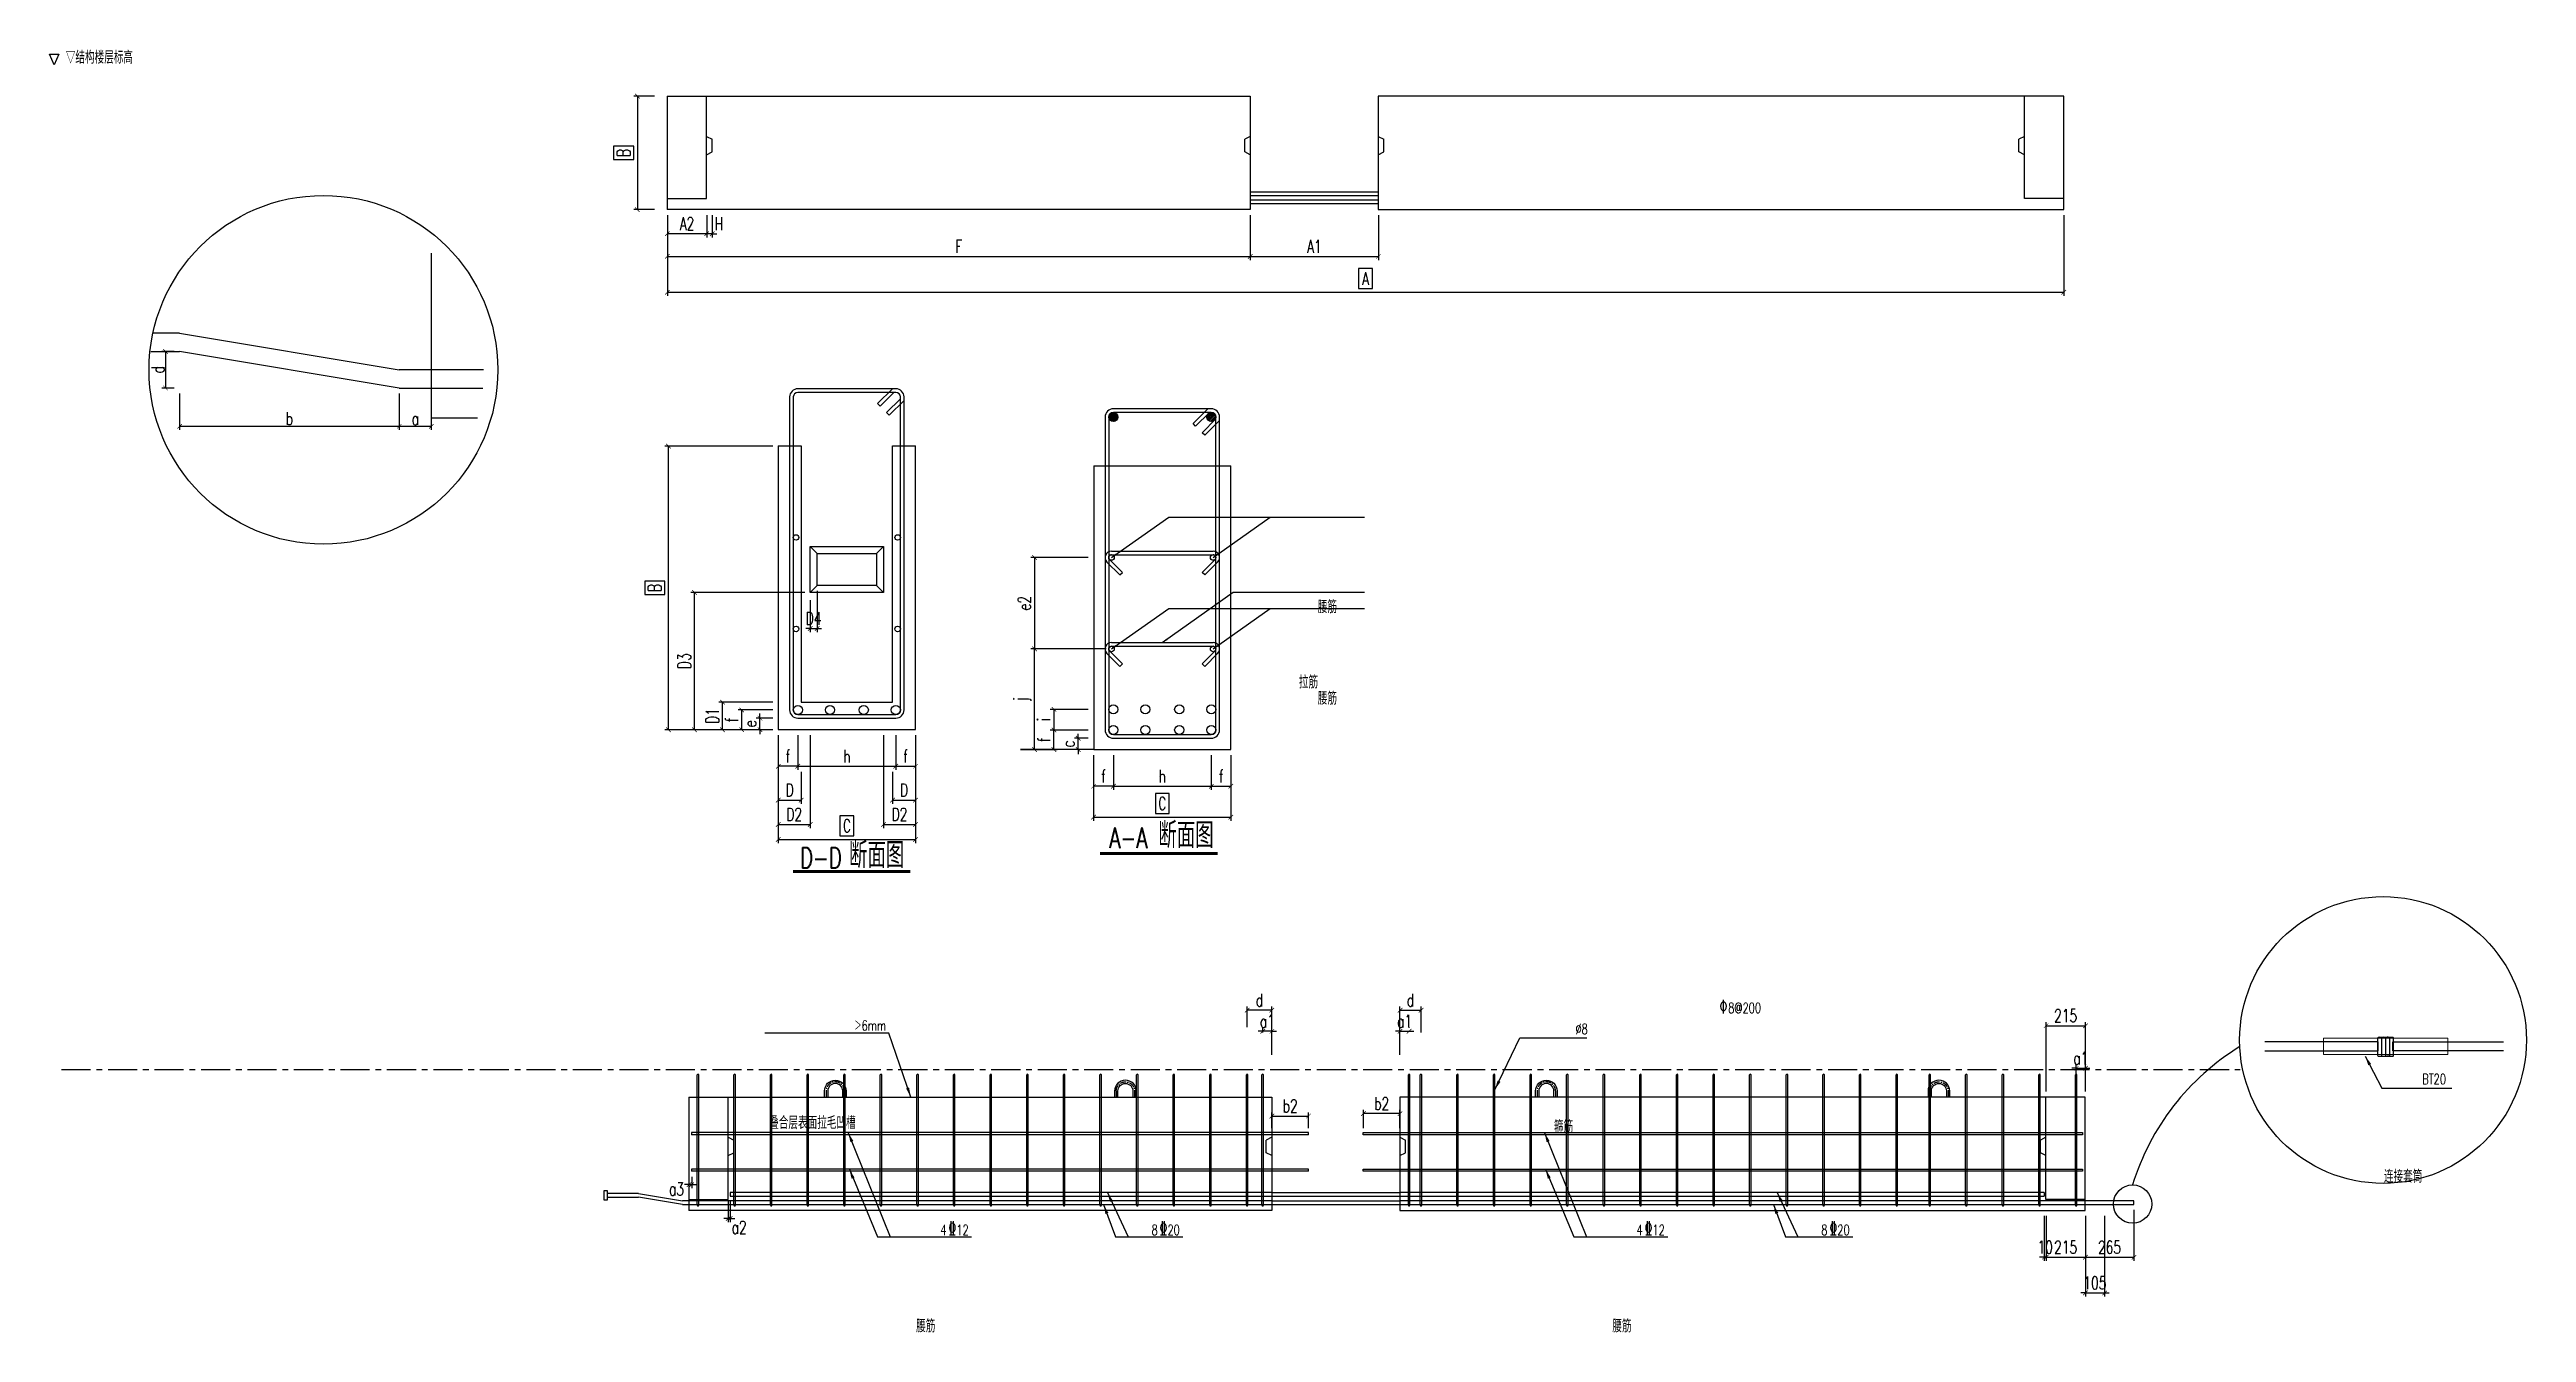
# Model space of a CAD drawing. Header units: inches. Extents: x 280713 to 330889, y 163288 to 177285.
# Drawn here: x 280713 to 294247, y 163625 to 170636 of the extents above; entities that cross this region are included whole.
import ezdxf
from ezdxf.enums import TextEntityAlignment as Align

# ---------------------------------------------------------------- set-up
doc = ezdxf.new("R2010")
doc.units = ezdxf.units.IN
doc.linetypes.add('CENTER', pattern=[50.8, 31.75, -6.35, 6.35, -6.35])
for name, color, linetype in [('PC梁箍筋', 3, 'Continuous'), ('PC梁钢筋', 6, 'Continuous'), ('填充', 8, 'Continuous'), ('尺寸', 7, 'Continuous'), ('文字', 7, 'Continuous'), ('箍筋', 3, 'Continuous'), ('轴线', 1, 'CENTER'), ('金属件U', 163, 'Continuous'), ('键槽', 200, 'Continuous'), ('预制构件', 30, 'Continuous')]:
    doc.layers.add(name, color=color, linetype=linetype)
doc.layers.add('套管', color=4, linetype='Continuous', lineweight=9)
doc.styles.add('中文标注', font='standard.shx', dxfattribs={"bigfont": 'gbcbig.shx'})
doc.styles.add('副本柱标注', font='simplex.shx', dxfattribs={"width": 0.7, "bigfont": 'gbcbig.shx'})
doc.styles.add('尺寸123', font='simplex1.shx', dxfattribs={"width": 0.7, "height": 70, "bigfont": 'gbcbig.shx'})
doc.styles.add('尺寸用', font='', dxfattribs={"width": 0.7, "height": 40})
doc.styles.add('钢筋符号', font='tssdeng.shx', dxfattribs={"width": 0.7, "height": 75})
doc.styles.get('尺寸用').set_extended_font_data('SimSun')
doc.dimstyles.new('123', dxfattribs={"dimscale": 10, "dimtxt": 3.5, "dimasz": 2.5, "dimexe": 2, "dimexo": 3, "dimtad": 1, "dimdec": 1, "dimlfac": 0.2, "dimdsep": 46, "dimtxsty": '尺寸123', "dimblk": 'ARCHTICK', "dimcen": 1.75, "dimaunit": 1, "dimadec": 0, "dimazin": 0, "dimtfac": 1, "dimtdec": 1, "dimtix": 1, "dimtmove": 2, "dimatfit": 3, "dimfxl": 1, "dimarcsym": 0})
doc.dimstyles.new('S-10', dxfattribs={"dimscale": 10, "dimtxt": 3.5, "dimasz": 2.5, "dimexe": 2, "dimexo": 3, "dimgap": 2, "dimtad": 1, "dimdec": 1, "dimdsep": 46, "dimtxsty": '尺寸用', "dimblk": 'ARCHTICK', "dimcen": 1.75, "dimaunit": 1, "dimadec": 0, "dimazin": 0, "dimtfac": 1, "dimtdec": 1, "dimtix": 1, "dimtmove": 2, "dimatfit": 3, "dimfxl": 1, "dimarcsym": 0})
doc.dimstyles.new('S-30', dxfattribs={"dimscale": 30, "dimtxt": 3.5, "dimasz": 1, "dimexe": 1, "dimexo": 3, "dimtad": 1, "dimdec": 1, "dimdsep": 46, "dimtxsty": '尺寸用', "dimblk": 'ARCHTICK', "dimcen": 1.75, "dimaunit": 1, "dimadec": 1, "dimazin": 0, "dimtfac": 1, "dimtdec": 1, "dimtix": 1, "dimtmove": 2, "dimatfit": 3, "dimfxl": 1, "dimarcsym": 0})
doc.dimstyles.new('S-5', dxfattribs={"dimscale": 30, "dimtxt": 3.5, "dimasz": 1, "dimexe": 1, "dimexo": 3, "dimgap": 4, "dimtad": 1, "dimdec": 1, "dimlfac": 0.2, "dimdsep": 46, "dimtxsty": '尺寸123', "dimblk": 'ARCHTICK', "dimcen": 1.75, "dimaunit": 1, "dimadec": 1, "dimazin": 0, "dimtfac": 1, "dimtdec": 1, "dimtix": 1, "dimtmove": 2, "dimatfit": 3, "dimfxl": 1, "dimarcsym": 0})
doc.dimstyles.new('s-8', dxfattribs={"dimscale": 10, "dimtxt": 3.5, "dimasz": 2.5, "dimexe": 2, "dimexo": 3, "dimgap": 2, "dimtad": 1, "dimdec": 1, "dimlfac": 0.4, "dimdsep": 46, "dimtxsty": '尺寸123', "dimblk": 'ARCHTICK', "dimcen": 1.75, "dimaunit": 1, "dimadec": 0, "dimazin": 0, "dimtfac": 1, "dimtdec": 1, "dimtix": 1, "dimtmove": 2, "dimatfit": 3, "dimfxl": 1, "dimarcsym": 0})
doc.dimstyles.new('副本 S-10', dxfattribs={"dimscale": 10, "dimtxt": 3.5, "dimasz": 2.5, "dimexe": 2, "dimexo": 3, "dimgap": -2, "dimtad": 1, "dimdec": 1, "dimdsep": 46, "dimtxsty": '尺寸用', "dimblk": 'ARCHTICK', "dimcen": 1.75, "dimaunit": 1, "dimadec": 0, "dimazin": 0, "dimtfac": 1, "dimtdec": 1, "dimtix": 1, "dimtmove": 2, "dimatfit": 3, "dimfxl": 1, "dimarcsym": 0})
doc.dimstyles.new('副本 s-8', dxfattribs={"dimscale": 10, "dimtxt": 3.5, "dimasz": 2.5, "dimexe": 2, "dimexo": 3, "dimgap": -2, "dimtad": 1, "dimdec": 1, "dimlfac": 0.4, "dimdsep": 46, "dimtxsty": '尺寸123', "dimblk": 'ARCHTICK', "dimcen": 1.75, "dimaunit": 1, "dimadec": 0, "dimazin": 0, "dimtfac": 1, "dimtdec": 1, "dimtix": 1, "dimtmove": 2, "dimatfit": 3, "dimfxl": 1, "dimarcsym": 0})

msp = doc.modelspace()

# ---------------------------------------------------------------- texts
at = {"layer": '文字', "style": '中文标注'}
for s, height, p in [('▽结构楼层标高', 70, (280802.11, 170557.99, 0)), ('断面图', 140, (286771.77, 166271.88)), ('断面图', 140, (285081.48, 166162.67))]:
    msp.add_text(s, height=height, dxfattribs=at).set_placement(p)
at = {"layer": '文字'}
for s, style, p in [('腰筋', '尺寸123', (287748.02, 167534.42, 0)), ('拉筋', '尺寸123', (287644.4, 167123.09, 0)), ('腰筋', '尺寸123', (287748.02, 167034.47, 0)), ('腰筋', '中文标注', (285553.42, 163604.63)), ('腰筋', '中文标注', (289357.4, 163604.63))]:
    msp.add_text(s, height=70, dxfattribs=dict(at, style=style)).set_placement(p, align=Align.BOTTOM_RIGHT)
at = {"layer": '文字', "style": '尺寸123', "width": 0.7}
for s, height, p in [('A-A', 112, (286503.68, 166272.31)), ('D-D', 112, (284813.38, 166163.09)), ('＞6mm', 56, (285111.1, 165274.68, 0)), ('%%C8', 56, (289050.68, 165255.91, 0)), ('BT20', 56, (293677.62, 164981.78, 0))]:
    msp.add_text(s, height=height, dxfattribs=at).set_placement(p)
at = {"layer": '文字', "width": 0.7}
for s, height, style, p in [('\x82', 75, '钢筋符号', (289859.69, 165405.81)), ('4  12', 56, '尺寸123', (285657.79, 164185.58, 0)), ('\x84', 75, '钢筋符号', (285646.19, 164195.98)), ('8  20', 56, '尺寸123', (286811.53, 164185.58, 0)), ('\x84', 75, '钢筋符号', (286799.94, 164195.98)), ('4  12', 56, '尺寸123', (289461.77, 164185.58, 0)), ('\x84', 75, '钢筋符号', (289450.18, 164195.98)), ('8  20', 56, '尺寸123', (290471.52, 164185.58, 0)), ('\x84', 75, '钢筋符号', (290459.93, 164195.98))]:
    msp.add_text(s, height=height, dxfattribs=dict(at, style=style)).set_placement(p, align=Align.MIDDLE_CENTER)
at = {"layer": '文字', "style": '尺寸123', "width": 0.7}
msp.add_text('8@200', height=56, dxfattribs=at).set_placement((289974.82, 165398.86, 0), align=Align.MIDDLE)
at = {"layer": '文字', "style": '中文标注'}
for s, p in [('叠合层表面拉毛凹槽', (284645.31, 164715.58)), ('箍筋', (288933.23, 164692.99)), ('连接套筒', (293468.04, 164421.87))]:
    msp.add_text(s, height=70, dxfattribs=at).set_placement(p, align=Align.BOTTOM_LEFT)

# ---------------------------------------------------------------- blocks, each defined once
blk = doc.blocks.new('_ArchTick')
at = {"color": 0, "linetype": 'ByBlock', "const_width": 0.15}
blk.add_lwpolyline([(-0.5, -0.5), (0.5, 0.5)], dxfattribs=at)
blk = doc.blocks.new('*D702')
at = {"layer": 'Defpoints', "color": 0, "transparency": 16777216}
for p in [(284048, 170381), (283925, 169761), (284048, 169761)]:
    blk.add_point(p, dxfattribs=at)
at = {"layer": '尺寸', "color": 0, "lineweight": -2, "transparency": 16777216}
for p, q in [((284018, 170381), (283905, 170381)), ((283925, 170381), (283925, 169761)), ((283905, 170107), (283795, 170107)), ((283795, 170107), (283795, 170034)), ((283795, 170034), (283905, 170034)), ((283905, 170034), (283905, 170107)), ((284018, 169761), (283905, 169761))]:
    blk.add_line(p, q, dxfattribs=at)
at = {"layer": '尺寸', "color": 0, "lineweight": -2, "transparency": 16777216, "xscale": 25, "yscale": 25, "zscale": 25}
for p, rotation in [((283925, 170381), 90), ((283925, 169761), 270)]:
    blk.add_blockref('_ArchTick', p, dxfattribs=dict(at, rotation=rotation))
at = {"layer": '尺寸', "color": 0, "transparency": 16777216, "insert": (283850, 170071), "char_height": 70, "attachment_point": 5, "rotation": 90, "style": '副本柱标注'}
blk.add_mtext('B', dxfattribs=at)
blk = doc.blocks.new('*D710')
at = {"layer": 'Defpoints', "color": 0, "transparency": 16777216}
for p in [(287274, 169761), (287974, 169761), (287974, 169505)]:
    blk.add_point(p, dxfattribs=at)
at = {"layer": '尺寸', "color": 0, "lineweight": -2, "transparency": 16777216}
for p, q in [((287274, 169731), (287274, 169485)), ((287974, 169731), (287974, 169485)), ((287274, 169505), (287974, 169505))]:
    blk.add_line(p, q, dxfattribs=at)
at = {"layer": '尺寸', "color": 0, "lineweight": -2, "transparency": 16777216, "xscale": 25, "yscale": 25, "zscale": 25, "rotation": 180}
blk.add_blockref('_ArchTick', (287274, 169505), dxfattribs=at)
at = {"layer": '尺寸', "color": 0, "lineweight": -2, "transparency": 16777216, "xscale": 25, "yscale": 25, "zscale": 25}
blk.add_blockref('_ArchTick', (287974, 169505), dxfattribs=at)
at = {"layer": '尺寸', "color": 0, "transparency": 16777216, "insert": (287624, 169560), "char_height": 70, "attachment_point": 5, "style": '尺寸123'}
blk.add_mtext('A1', dxfattribs=at)
blk = doc.blocks.new('*D712')
at = {"layer": 'Defpoints', "color": 0, "transparency": 16777216}
for p in [(284089, 169761), (287274, 169761), (287274, 169505)]:
    blk.add_point(p, dxfattribs=at)
at = {"layer": '尺寸', "color": 0, "lineweight": -2, "transparency": 16777216}
for p, q in [((284089, 169731), (284089, 169485)), ((287274, 169731), (287274, 169485)), ((284089, 169505), (287274, 169505))]:
    blk.add_line(p, q, dxfattribs=at)
at = {"layer": '尺寸', "color": 0, "lineweight": -2, "transparency": 16777216, "xscale": 25, "yscale": 25, "zscale": 25, "rotation": 180}
blk.add_blockref('_ArchTick', (284089, 169505), dxfattribs=at)
at = {"layer": '尺寸', "color": 0, "lineweight": -2, "transparency": 16777216, "xscale": 25, "yscale": 25, "zscale": 25}
blk.add_blockref('_ArchTick', (287274, 169505), dxfattribs=at)
at = {"layer": '尺寸', "color": 0, "transparency": 16777216, "insert": (285681, 169560), "char_height": 70, "attachment_point": 5, "style": '尺寸123'}
blk.add_mtext('F', dxfattribs=at)
blk = doc.blocks.new('*D716')
at = {"layer": 'Defpoints', "color": 0, "transparency": 16777216}
for p in [(284089, 169761), (291719, 169761), (291719, 169309)]:
    blk.add_point(p, dxfattribs=at)
at = {"layer": '尺寸', "color": 0, "lineweight": -2, "transparency": 16777216}
for p, q in [((284089, 169731), (284089, 169289)), ((291719, 169731), (291719, 169289)), ((284089, 169309), (291719, 169309)), ((287942, 169439), (287865, 169439)), ((287865, 169439), (287865, 169329)), ((287865, 169329), (287942, 169329)), ((287942, 169329), (287942, 169439))]:
    blk.add_line(p, q, dxfattribs=at)
at = {"layer": '尺寸', "color": 0, "lineweight": -2, "transparency": 16777216, "xscale": 25, "yscale": 25, "zscale": 25, "rotation": 180}
blk.add_blockref('_ArchTick', (284089, 169309), dxfattribs=at)
at = {"layer": '尺寸', "color": 0, "lineweight": -2, "transparency": 16777216, "xscale": 25, "yscale": 25, "zscale": 25}
blk.add_blockref('_ArchTick', (291719, 169309), dxfattribs=at)
at = {"layer": '尺寸', "color": 0, "transparency": 16777216, "insert": (287904, 169384), "char_height": 70, "attachment_point": 5, "style": '副本柱标注'}
blk.add_mtext('A', dxfattribs=at)
blk = doc.blocks.new('sanjiaoxing')
for p, q in [((241601, 38058), (241661, 38084)), ((241661, 38032), (241601, 38058)), ((241661, 38084), (241661, 38032))]:
    blk.add_line(p, q)
blk = doc.blocks.new('*D759')
at = {"color": 0, "lineweight": -2, "transparency": 16777216}
for p, q in [((281424, 168756), (281424, 168557)), ((282624, 168756), (282624, 168557)), ((281424, 168577), (282624, 168577))]:
    blk.add_line(p, q, dxfattribs=at)
at = {"layer": 'Defpoints', "color": 0, "transparency": 16777216}
for p in [(281424, 168786), (282624, 168786), (282624, 168577)]:
    blk.add_point(p, dxfattribs=at)
at = {"color": 0, "lineweight": -2, "transparency": 16777216, "xscale": 25, "yscale": 25, "zscale": 25, "rotation": 180}
blk.add_blockref('_ArchTick', (281424, 168577), dxfattribs=at)
at = {"color": 0, "lineweight": -2, "transparency": 16777216, "xscale": 25, "yscale": 25, "zscale": 25}
blk.add_blockref('_ArchTick', (282624, 168577), dxfattribs=at)
at = {"color": 0, "transparency": 16777216, "insert": (282024, 168619), "char_height": 70, "attachment_point": 5, "style": '尺寸123'}
blk.add_mtext('b', dxfattribs=at)
blk = doc.blocks.new('*D760')
at = {"color": 0, "lineweight": -2, "transparency": 16777216}
for p, q in [((282624, 168756), (282624, 168557)), ((282799, 168756), (282799, 168557)), ((282624, 168577), (282799, 168577))]:
    blk.add_line(p, q, dxfattribs=at)
at = {"layer": 'Defpoints', "color": 0, "transparency": 16777216}
for p in [(282624, 168786), (282799, 168786), (282799, 168577)]:
    blk.add_point(p, dxfattribs=at)
at = {"color": 0, "lineweight": -2, "transparency": 16777216, "xscale": 25, "yscale": 25, "zscale": 25, "rotation": 180}
blk.add_blockref('_ArchTick', (282624, 168577), dxfattribs=at)
at = {"color": 0, "lineweight": -2, "transparency": 16777216, "xscale": 25, "yscale": 25, "zscale": 25}
blk.add_blockref('_ArchTick', (282799, 168577), dxfattribs=at)
at = {"color": 0, "transparency": 16777216, "insert": (282712, 168619), "char_height": 70, "attachment_point": 5, "style": '尺寸123'}
blk.add_mtext('a', dxfattribs=at)
blk = doc.blocks.new('*D773')
at = {"color": 0, "lineweight": -2, "transparency": 16777216}
for p, q in [((281394, 168986), (281327, 168986)), ((281347, 168986), (281347, 168786)), ((281394, 168786), (281327, 168786))]:
    blk.add_line(p, q, dxfattribs=at)
at = {"layer": 'Defpoints', "color": 0, "transparency": 16777216}
for p in [(281424, 168986), (281347, 168786), (281424, 168786)]:
    blk.add_point(p, dxfattribs=at)
at = {"color": 0, "lineweight": -2, "transparency": 16777216, "xscale": 25, "yscale": 25, "zscale": 25}
for p, rotation in [((281347, 168986), 90), ((281347, 168786), 270)]:
    blk.add_blockref('_ArchTick', p, dxfattribs=dict(at, rotation=rotation))
at = {"color": 0, "transparency": 16777216, "insert": (281306, 168886), "char_height": 70, "attachment_point": 5, "rotation": 90, "style": '尺寸123'}
blk.add_mtext('d', dxfattribs=at)
blk = doc.blocks.new('*D781')
at = {"layer": 'Defpoints', "color": 0, "transparency": 16777216}
for p in [(284495, 167027), (284695, 167027), (284695, 166919)]:
    blk.add_point(p, dxfattribs=at)
at = {"layer": '尺寸', "color": 0, "lineweight": -2, "transparency": 16777216}
for p, q in [((284665, 167027), (284475, 167027)), ((284495, 166919), (284495, 167027)), ((284665, 166919), (284475, 166919))]:
    blk.add_line(p, q, dxfattribs=at)
at = {"layer": '尺寸', "color": 0, "lineweight": -2, "transparency": 16777216, "xscale": 25, "yscale": 25, "zscale": 25}
for p, rotation in [((284495, 167027), 90), ((284495, 166919), 270)]:
    blk.add_blockref('_ArchTick', p, dxfattribs=dict(at, rotation=rotation))
at = {"layer": '尺寸', "color": 0, "transparency": 16777216, "insert": (284440, 166973), "char_height": 70, "attachment_point": 5, "rotation": 90, "style": '尺寸123'}
blk.add_mtext('f', dxfattribs=at)
blk = doc.blocks.new('*D785')
at = {"layer": 'Defpoints', "color": 0, "transparency": 16777216}
for p in [(284095, 168469), (284695, 168469), (284695, 166919)]:
    blk.add_point(p, dxfattribs=at)
at = {"layer": '尺寸', "color": 0, "lineweight": -2, "transparency": 16777216}
for p, q in [((284665, 168469), (284075, 168469)), ((284095, 166919), (284095, 168469)), ((284075, 167731), (283965, 167731)), ((283965, 167731), (283965, 167658)), ((284075, 167658), (284075, 167731)), ((283965, 167658), (284075, 167658)), ((284665, 166919), (284075, 166919))]:
    blk.add_line(p, q, dxfattribs=at)
at = {"layer": '尺寸', "color": 0, "lineweight": -2, "transparency": 16777216, "xscale": 25, "yscale": 25, "zscale": 25}
for p, rotation in [((284095, 168469), 90), ((284095, 166919), 270)]:
    blk.add_blockref('_ArchTick', p, dxfattribs=dict(at, rotation=rotation))
at = {"layer": '尺寸', "color": 0, "transparency": 16777216, "insert": (284020, 167694), "char_height": 70, "attachment_point": 5, "rotation": 90, "style": '尺寸123'}
blk.add_mtext('B', dxfattribs=at)
blk = doc.blocks.new('*D791')
at = {"layer": 'Defpoints', "color": 0, "transparency": 16777216}
for p in [(284695, 166919), (284802, 166919), (284695, 166719)]:
    blk.add_point(p, dxfattribs=at)
at = {"layer": '尺寸', "color": 0, "lineweight": -2, "transparency": 16777216}
for p, q in [((284695, 166889), (284695, 166699)), ((284802, 166889), (284802, 166699)), ((284802, 166719), (284695, 166719))]:
    blk.add_line(p, q, dxfattribs=at)
at = {"layer": '尺寸', "color": 0, "lineweight": -2, "transparency": 16777216, "xscale": 25, "yscale": 25, "zscale": 25, "rotation": 180}
blk.add_blockref('_ArchTick', (284695, 166719), dxfattribs=at)
at = {"layer": '尺寸', "color": 0, "lineweight": -2, "transparency": 16777216, "xscale": 25, "yscale": 25, "zscale": 25}
blk.add_blockref('_ArchTick', (284802, 166719), dxfattribs=at)
at = {"layer": '尺寸', "color": 0, "transparency": 16777216, "insert": (284748, 166774), "char_height": 70, "attachment_point": 5, "style": '尺寸123'}
blk.add_mtext('f', dxfattribs=at)
blk = doc.blocks.new('*D794')
at = {"layer": 'Defpoints', "color": 0, "transparency": 16777216}
for p in [(284802, 166919), (285337, 166919), (285337, 166719)]:
    blk.add_point(p, dxfattribs=at)
at = {"layer": '尺寸', "color": 0, "lineweight": -2, "transparency": 16777216}
for p, q in [((284802, 166889), (284802, 166699)), ((285337, 166889), (285337, 166699)), ((284802, 166719), (285337, 166719))]:
    blk.add_line(p, q, dxfattribs=at)
at = {"layer": '尺寸', "color": 0, "lineweight": -2, "transparency": 16777216, "xscale": 25, "yscale": 25, "zscale": 25, "rotation": 180}
blk.add_blockref('_ArchTick', (284802, 166719), dxfattribs=at)
at = {"layer": '尺寸', "color": 0, "lineweight": -2, "transparency": 16777216, "xscale": 25, "yscale": 25, "zscale": 25}
blk.add_blockref('_ArchTick', (285337, 166719), dxfattribs=at)
at = {"layer": '尺寸', "color": 0, "transparency": 16777216, "insert": (285070, 166774), "char_height": 70, "attachment_point": 5, "style": '尺寸123'}
blk.add_mtext('h', dxfattribs=at)
blk = doc.blocks.new('*D795')
at = {"layer": 'Defpoints', "color": 0, "transparency": 16777216}
for p in [(285337, 166919), (285445, 166919), (285445, 166719)]:
    blk.add_point(p, dxfattribs=at)
at = {"layer": '尺寸', "color": 0, "lineweight": -2, "transparency": 16777216}
for p, q in [((285337, 166889), (285337, 166699)), ((285445, 166889), (285445, 166699)), ((285337, 166719), (285445, 166719))]:
    blk.add_line(p, q, dxfattribs=at)
at = {"layer": '尺寸', "color": 0, "lineweight": -2, "transparency": 16777216, "xscale": 25, "yscale": 25, "zscale": 25, "rotation": 180}
blk.add_blockref('_ArchTick', (285337, 166719), dxfattribs=at)
at = {"layer": '尺寸', "color": 0, "lineweight": -2, "transparency": 16777216, "xscale": 25, "yscale": 25, "zscale": 25}
blk.add_blockref('_ArchTick', (285445, 166719), dxfattribs=at)
at = {"layer": '尺寸', "color": 0, "transparency": 16777216, "insert": (285391, 166774), "char_height": 70, "attachment_point": 5, "style": '尺寸123'}
blk.add_mtext('f', dxfattribs=at)
blk = doc.blocks.new('*D796')
at = {"layer": 'Defpoints', "color": 0, "transparency": 16777216}
for p in [(284695, 166919), (285445, 166919), (285445, 166319)]:
    blk.add_point(p, dxfattribs=at)
at = {"layer": '尺寸', "color": 0, "lineweight": -2, "transparency": 16777216}
for p, q in [((284695, 166889), (284695, 166299)), ((285445, 166889), (285445, 166299)), ((285107, 166449), (285032, 166449)), ((285032, 166449), (285032, 166339)), ((285032, 166339), (285107, 166339)), ((285107, 166339), (285107, 166449)), ((284695, 166319), (285445, 166319))]:
    blk.add_line(p, q, dxfattribs=at)
at = {"layer": '尺寸', "color": 0, "lineweight": -2, "transparency": 16777216, "xscale": 25, "yscale": 25, "zscale": 25, "rotation": 180}
blk.add_blockref('_ArchTick', (284695, 166319), dxfattribs=at)
at = {"layer": '尺寸', "color": 0, "lineweight": -2, "transparency": 16777216, "xscale": 25, "yscale": 25, "zscale": 25}
blk.add_blockref('_ArchTick', (285445, 166319), dxfattribs=at)
at = {"layer": '尺寸', "color": 0, "transparency": 16777216, "insert": (285070, 166394), "char_height": 70, "width": 350, "attachment_point": 5, "style": '尺寸123'}
blk.add_mtext('C', dxfattribs=at)
blk = doc.blocks.new('*D797')
at = {"layer": 'Defpoints', "color": 0, "transparency": 16777216}
for p in [(284595, 166982), (284695, 166982), (284695, 166919)]:
    blk.add_point(p, dxfattribs=at)
at = {"layer": '尺寸', "color": 0, "lineweight": -2, "transparency": 16777216}
for p, q in [((284595, 166982), (284595, 167007)), ((284665, 166982), (284575, 166982)), ((284665, 166919), (284575, 166919)), ((284595, 166919), (284595, 166982)), ((284595, 166919), (284595, 166894))]:
    blk.add_line(p, q, dxfattribs=at)
at = {"layer": '尺寸', "color": 0, "lineweight": -2, "transparency": 16777216, "xscale": 25, "yscale": 25, "zscale": 25}
for p, rotation in [((284595, 166982), 270), ((284595, 166919), 90)]:
    blk.add_blockref('_ArchTick', p, dxfattribs=dict(at, rotation=rotation))
at = {"layer": '尺寸', "color": 0, "transparency": 16777216, "insert": (284540, 166951), "char_height": 70, "attachment_point": 5, "rotation": 90, "style": '尺寸123'}
blk.add_mtext('e', dxfattribs=at)
blk = doc.blocks.new('*D798')
at = {"layer": 'Defpoints', "color": 0, "transparency": 16777216}
for p in [(284390, 167069), (284695, 167069), (284405, 166919)]:
    blk.add_point(p, dxfattribs=at)
at = {"layer": '尺寸', "color": 0, "lineweight": -2, "transparency": 16777216}
for p, q in [((284665, 167069), (284370, 167069)), ((284390, 166919), (284390, 167069)), ((284375, 166919), (284370, 166919))]:
    blk.add_line(p, q, dxfattribs=at)
at = {"layer": '尺寸', "color": 0, "lineweight": -2, "transparency": 16777216, "xscale": 25, "yscale": 25, "zscale": 25}
for p, rotation in [((284390, 167069), 90), ((284390, 166919), 270)]:
    blk.add_blockref('_ArchTick', p, dxfattribs=dict(at, rotation=rotation))
at = {"layer": '尺寸', "color": 0, "transparency": 16777216, "insert": (284335, 166994), "char_height": 70, "attachment_point": 5, "rotation": 90, "style": '尺寸123'}
blk.add_mtext('D1', dxfattribs=at)
blk = doc.blocks.new('*D800')
at = {"layer": 'Defpoints', "color": 0, "transparency": 16777216}
for p in [(284695, 166719), (284820, 166719), (284820, 166534)]:
    blk.add_point(p, dxfattribs=at)
at = {"layer": '尺寸', "color": 0, "lineweight": -2, "transparency": 16777216}
for p, q in [((284695, 166689), (284695, 166514)), ((284820, 166689), (284820, 166514)), ((284695, 166534), (284820, 166534))]:
    blk.add_line(p, q, dxfattribs=at)
at = {"layer": '尺寸', "color": 0, "lineweight": -2, "transparency": 16777216, "xscale": 25, "yscale": 25, "zscale": 25, "rotation": 180}
blk.add_blockref('_ArchTick', (284695, 166534), dxfattribs=at)
at = {"layer": '尺寸', "color": 0, "lineweight": -2, "transparency": 16777216, "xscale": 25, "yscale": 25, "zscale": 25}
blk.add_blockref('_ArchTick', (284820, 166534), dxfattribs=at)
at = {"layer": '尺寸', "color": 0, "transparency": 16777216, "insert": (284757, 166589), "char_height": 70, "attachment_point": 5, "style": '尺寸123'}
blk.add_mtext('D', dxfattribs=at)
blk = doc.blocks.new('*D802')
at = {"layer": 'Defpoints', "color": 0, "transparency": 16777216}
for p in [(285320, 166719), (285445, 166719), (285445, 166534)]:
    blk.add_point(p, dxfattribs=at)
at = {"layer": '尺寸', "color": 0, "lineweight": -2, "transparency": 16777216}
for p, q in [((285320, 166689), (285320, 166514)), ((285445, 166689), (285445, 166514)), ((285320, 166534), (285445, 166534))]:
    blk.add_line(p, q, dxfattribs=at)
at = {"layer": '尺寸', "color": 0, "lineweight": -2, "transparency": 16777216, "xscale": 25, "yscale": 25, "zscale": 25, "rotation": 180}
blk.add_blockref('_ArchTick', (285320, 166534), dxfattribs=at)
at = {"layer": '尺寸', "color": 0, "lineweight": -2, "transparency": 16777216, "xscale": 25, "yscale": 25, "zscale": 25}
blk.add_blockref('_ArchTick', (285445, 166534), dxfattribs=at)
at = {"layer": '尺寸', "color": 0, "transparency": 16777216, "insert": (285382, 166589), "char_height": 70, "attachment_point": 5, "style": '尺寸123'}
blk.add_mtext('D', dxfattribs=at)
blk = doc.blocks.new('*D810')
at = {"layer": 'Defpoints', "color": 0, "transparency": 16777216}
for p in [(286418, 167030), (286201, 166917), (286418, 166917)]:
    blk.add_point(p, dxfattribs=at)
at = {"layer": '尺寸', "color": 0, "lineweight": -2, "transparency": 16777216}
for p, q in [((286388, 167030), (286181, 167030)), ((286201, 167030), (286201, 166917)), ((286388, 166917), (286181, 166917))]:
    blk.add_line(p, q, dxfattribs=at)
at = {"layer": '尺寸', "color": 0, "lineweight": -2, "transparency": 16777216, "xscale": 25, "yscale": 25, "zscale": 25}
for p, rotation in [((286201, 167030), 90), ((286201, 166917), 270)]:
    blk.add_blockref('_ArchTick', p, dxfattribs=dict(at, rotation=rotation))
at = {"layer": '尺寸', "color": 0, "transparency": 16777216, "insert": (286146, 166974), "char_height": 70, "attachment_point": 5, "rotation": 90, "style": '尺寸123'}
blk.add_mtext('i', dxfattribs=at)
blk = doc.blocks.new('*D804')
at = {"layer": 'Defpoints', "color": 0, "transparency": 16777216}
for p in [(286095, 167360), (286516, 167360), (286418, 166810)]:
    blk.add_point(p, dxfattribs=at)
at = {"layer": '尺寸', "color": 0, "lineweight": -2, "transparency": 16777216}
for p, q in [((286486, 167360), (286075, 167360)), ((286095, 166810), (286095, 167360)), ((286388, 166810), (286075, 166810))]:
    blk.add_line(p, q, dxfattribs=at)
at = {"layer": '尺寸', "color": 0, "lineweight": -2, "transparency": 16777216, "xscale": 25, "yscale": 25, "zscale": 25}
for p, rotation in [((286095, 167360), 90), ((286095, 166810), 270)]:
    blk.add_blockref('_ArchTick', p, dxfattribs=dict(at, rotation=rotation))
at = {"layer": '尺寸', "color": 0, "transparency": 16777216, "insert": (286028, 167085), "char_height": 70, "attachment_point": 5, "rotation": 90, "style": '尺寸123'}
blk.add_mtext('j', dxfattribs=at)
blk = doc.blocks.new('*D822')
at = {"layer": 'Defpoints', "color": 0, "transparency": 16777216}
for p in [(286201, 166917), (286418, 166917), (286418, 166810)]:
    blk.add_point(p, dxfattribs=at)
at = {"layer": '尺寸', "color": 0, "lineweight": -2, "transparency": 16777216}
for p, q in [((286388, 166917), (286181, 166917)), ((286201, 166810), (286201, 166917)), ((286388, 166810), (286181, 166810))]:
    blk.add_line(p, q, dxfattribs=at)
at = {"layer": '尺寸', "color": 0, "lineweight": -2, "transparency": 16777216, "xscale": 25, "yscale": 25, "zscale": 25}
for p, rotation in [((286201, 166917), 90), ((286201, 166810), 270)]:
    blk.add_blockref('_ArchTick', p, dxfattribs=dict(at, rotation=rotation))
at = {"layer": '尺寸', "color": 0, "transparency": 16777216, "insert": (286146, 166864), "char_height": 70, "attachment_point": 5, "rotation": 90, "style": '尺寸123'}
blk.add_mtext('f', dxfattribs=at)
blk = doc.blocks.new('*D823')
at = {"layer": 'Defpoints', "color": 0, "transparency": 16777216}
for p in [(286418, 166810), (286526, 166810), (286418, 166610)]:
    blk.add_point(p, dxfattribs=at)
at = {"layer": '尺寸', "color": 0, "lineweight": -2, "transparency": 16777216}
for p, q in [((286418, 166780), (286418, 166590)), ((286526, 166780), (286526, 166590)), ((286526, 166610), (286418, 166610))]:
    blk.add_line(p, q, dxfattribs=at)
at = {"layer": '尺寸', "color": 0, "lineweight": -2, "transparency": 16777216, "xscale": 25, "yscale": 25, "zscale": 25, "rotation": 180}
blk.add_blockref('_ArchTick', (286418, 166610), dxfattribs=at)
at = {"layer": '尺寸', "color": 0, "lineweight": -2, "transparency": 16777216, "xscale": 25, "yscale": 25, "zscale": 25}
blk.add_blockref('_ArchTick', (286526, 166610), dxfattribs=at)
at = {"layer": '尺寸', "color": 0, "transparency": 16777216, "insert": (286472, 166665), "char_height": 70, "attachment_point": 5, "style": '尺寸123'}
blk.add_mtext('f', dxfattribs=at)
blk = doc.blocks.new('*D824')
at = {"layer": 'Defpoints', "color": 0, "transparency": 16777216}
for p in [(286526, 166810), (287061, 166810), (287061, 166610)]:
    blk.add_point(p, dxfattribs=at)
at = {"layer": '尺寸', "color": 0, "lineweight": -2, "transparency": 16777216}
for p, q in [((286526, 166780), (286526, 166590)), ((287061, 166780), (287061, 166590)), ((286526, 166610), (287061, 166610))]:
    blk.add_line(p, q, dxfattribs=at)
at = {"layer": '尺寸', "color": 0, "lineweight": -2, "transparency": 16777216, "xscale": 25, "yscale": 25, "zscale": 25, "rotation": 180}
blk.add_blockref('_ArchTick', (286526, 166610), dxfattribs=at)
at = {"layer": '尺寸', "color": 0, "lineweight": -2, "transparency": 16777216, "xscale": 25, "yscale": 25, "zscale": 25}
blk.add_blockref('_ArchTick', (287061, 166610), dxfattribs=at)
at = {"layer": '尺寸', "color": 0, "transparency": 16777216, "insert": (286793, 166665), "char_height": 70, "attachment_point": 5, "style": '尺寸123'}
blk.add_mtext('h', dxfattribs=at)
blk = doc.blocks.new('*D825')
at = {"layer": 'Defpoints', "color": 0, "transparency": 16777216}
for p in [(287061, 166810), (287168, 166810), (287168, 166610)]:
    blk.add_point(p, dxfattribs=at)
at = {"layer": '尺寸', "color": 0, "lineweight": -2, "transparency": 16777216}
for p, q in [((287061, 166780), (287061, 166590)), ((287168, 166780), (287168, 166590)), ((287061, 166610), (287168, 166610))]:
    blk.add_line(p, q, dxfattribs=at)
at = {"layer": '尺寸', "color": 0, "lineweight": -2, "transparency": 16777216, "xscale": 25, "yscale": 25, "zscale": 25, "rotation": 180}
blk.add_blockref('_ArchTick', (287061, 166610), dxfattribs=at)
at = {"layer": '尺寸', "color": 0, "lineweight": -2, "transparency": 16777216, "xscale": 25, "yscale": 25, "zscale": 25}
blk.add_blockref('_ArchTick', (287168, 166610), dxfattribs=at)
at = {"layer": '尺寸', "color": 0, "transparency": 16777216, "insert": (287115, 166665), "char_height": 70, "attachment_point": 5, "style": '尺寸123'}
blk.add_mtext('f', dxfattribs=at)
blk = doc.blocks.new('*D826')
at = {"layer": 'Defpoints', "color": 0, "transparency": 16777216}
for p in [(286418, 166810), (287168, 166810), (287168, 166441)]:
    blk.add_point(p, dxfattribs=at)
at = {"layer": '尺寸', "color": 0, "lineweight": -2, "transparency": 16777216}
for p, q in [((286418, 166780), (286418, 166421)), ((287168, 166780), (287168, 166421)), ((286831, 166571), (286756, 166571)), ((286756, 166571), (286756, 166461)), ((286831, 166461), (286831, 166571)), ((286418, 166441), (287168, 166441)), ((286756, 166461), (286831, 166461))]:
    blk.add_line(p, q, dxfattribs=at)
at = {"layer": '尺寸', "color": 0, "lineweight": -2, "transparency": 16777216, "xscale": 25, "yscale": 25, "zscale": 25, "rotation": 180}
blk.add_blockref('_ArchTick', (286418, 166441), dxfattribs=at)
at = {"layer": '尺寸', "color": 0, "lineweight": -2, "transparency": 16777216, "xscale": 25, "yscale": 25, "zscale": 25}
blk.add_blockref('_ArchTick', (287168, 166441), dxfattribs=at)
at = {"layer": '尺寸', "color": 0, "transparency": 16777216, "insert": (286793, 166516), "char_height": 70, "width": 350, "attachment_point": 5, "style": '尺寸123'}
blk.add_mtext('C', dxfattribs=at)
blk = doc.blocks.new('*D827')
at = {"layer": 'Defpoints', "color": 0, "transparency": 16777216}
for p in [(284089, 169761), (284304, 169761), (284089, 169629)]:
    blk.add_point(p, dxfattribs=at)
at = {"layer": '尺寸', "color": 0, "lineweight": -2, "transparency": 16777216}
for p, q in [((284089, 169731), (284089, 169609)), ((284304, 169731), (284304, 169609)), ((284304, 169629), (284089, 169629))]:
    blk.add_line(p, q, dxfattribs=at)
at = {"layer": '尺寸', "color": 0, "lineweight": -2, "transparency": 16777216, "xscale": 25, "yscale": 25, "zscale": 25, "rotation": 180}
blk.add_blockref('_ArchTick', (284089, 169629), dxfattribs=at)
at = {"layer": '尺寸', "color": 0, "lineweight": -2, "transparency": 16777216, "xscale": 25, "yscale": 25, "zscale": 25}
blk.add_blockref('_ArchTick', (284304, 169629), dxfattribs=at)
at = {"layer": '尺寸', "color": 0, "transparency": 16777216, "insert": (284196, 169684), "char_height": 70, "width": 1166.67, "attachment_point": 5, "style": '尺寸123'}
blk.add_mtext('A2', dxfattribs=at)
blk = doc.blocks.new('*D839')
at = {"layer": 'Defpoints', "color": 0, "transparency": 16777216}
for p in [(284870, 166919), (284695, 166586), (284870, 166401)]:
    blk.add_point(p, dxfattribs=at)
at = {"layer": '尺寸', "color": 0, "lineweight": -2, "transparency": 16777216}
for p, q in [((284870, 166889), (284870, 166381)), ((284695, 166556), (284695, 166381)), ((284695, 166401), (284870, 166401))]:
    blk.add_line(p, q, dxfattribs=at)
at = {"layer": '尺寸', "color": 0, "lineweight": -2, "transparency": 16777216, "xscale": 25, "yscale": 25, "zscale": 25, "rotation": 180}
blk.add_blockref('_ArchTick', (284695, 166401), dxfattribs=at)
at = {"layer": '尺寸', "color": 0, "lineweight": -2, "transparency": 16777216, "xscale": 25, "yscale": 25, "zscale": 25}
blk.add_blockref('_ArchTick', (284870, 166401), dxfattribs=at)
at = {"layer": '尺寸', "color": 0, "transparency": 16777216, "insert": (284782, 166456), "char_height": 70, "attachment_point": 5, "style": '尺寸123'}
blk.add_mtext('D2', dxfattribs=at)
blk = doc.blocks.new('*D840')
at = {"layer": 'Defpoints', "color": 0, "transparency": 16777216}
for p in [(285270, 166919), (285445, 166586), (285445, 166401)]:
    blk.add_point(p, dxfattribs=at)
at = {"layer": '尺寸', "color": 0, "lineweight": -2, "transparency": 16777216}
for p, q in [((285270, 166889), (285270, 166381)), ((285445, 166556), (285445, 166381)), ((285270, 166401), (285445, 166401))]:
    blk.add_line(p, q, dxfattribs=at)
at = {"layer": '尺寸', "color": 0, "lineweight": -2, "transparency": 16777216, "xscale": 25, "yscale": 25, "zscale": 25, "rotation": 180}
blk.add_blockref('_ArchTick', (285270, 166401), dxfattribs=at)
at = {"layer": '尺寸', "color": 0, "lineweight": -2, "transparency": 16777216, "xscale": 25, "yscale": 25, "zscale": 25}
blk.add_blockref('_ArchTick', (285445, 166401), dxfattribs=at)
at = {"layer": '尺寸', "color": 0, "transparency": 16777216, "insert": (285357, 166456), "char_height": 70, "width": 326.67, "attachment_point": 5, "style": '尺寸123'}
blk.add_mtext('D2', dxfattribs=at)
blk = doc.blocks.new('*D841')
at = {"layer": 'Defpoints', "color": 0, "transparency": 16777216}
for p in [(284907, 167707), (284870, 167657), (284907, 167472)]:
    blk.add_point(p, dxfattribs=at)
at = {"layer": '尺寸', "color": 0, "lineweight": -2, "transparency": 16777216}
for p, q in [((284870, 167627), (284870, 167452)), ((284907, 167677), (284907, 167452)), ((284870, 167472), (284845, 167472)), ((284870, 167472), (284907, 167472)), ((284907, 167472), (284932, 167472))]:
    blk.add_line(p, q, dxfattribs=at)
at = {"layer": '尺寸', "color": 0, "lineweight": -2, "transparency": 16777216, "xscale": 25, "yscale": 25, "zscale": 25}
blk.add_blockref('_ArchTick', (284870, 167472), dxfattribs=at)
at = {"layer": '尺寸', "color": 0, "lineweight": -2, "transparency": 16777216, "xscale": 25, "yscale": 25, "zscale": 25, "rotation": 180}
blk.add_blockref('_ArchTick', (284907, 167472), dxfattribs=at)
at = {"layer": '尺寸', "color": 0, "transparency": 16777216, "insert": (284888, 167527), "char_height": 70, "attachment_point": 5, "style": '尺寸123'}
blk.add_mtext('D4', dxfattribs=at)
blk = doc.blocks.new('*D842')
at = {"layer": 'Defpoints', "color": 0, "transparency": 16777216}
for p in [(284237, 167669), (284870, 167669), (284252, 166919)]:
    blk.add_point(p, dxfattribs=at)
at = {"layer": '尺寸', "color": 0, "lineweight": -2, "transparency": 16777216}
for p, q in [((284840, 167669), (284217, 167669)), ((284237, 166919), (284237, 167669)), ((284222, 166919), (284217, 166919))]:
    blk.add_line(p, q, dxfattribs=at)
at = {"layer": '尺寸', "color": 0, "lineweight": -2, "transparency": 16777216, "xscale": 25, "yscale": 25, "zscale": 25}
for p, rotation in [((284237, 167669), 90), ((284237, 166919), 270)]:
    blk.add_blockref('_ArchTick', p, dxfattribs=dict(at, rotation=rotation))
at = {"layer": '尺寸', "color": 0, "transparency": 16777216, "insert": (284182, 167294), "char_height": 70, "attachment_point": 5, "rotation": 90, "style": '尺寸123'}
blk.add_mtext('D3', dxfattribs=at)
blk = doc.blocks.new('*D843')
at = {"layer": 'Defpoints', "color": 0, "transparency": 16777216}
for p in [(284304, 169761), (284334, 169761), (284304, 169629)]:
    blk.add_point(p, dxfattribs=at)
at = {"layer": '尺寸', "color": 0, "lineweight": -2, "transparency": 16777216}
for p, q in [((284304, 169731), (284304, 169609)), ((284334, 169731), (284334, 169609)), ((284304, 169629), (284279, 169629)), ((284334, 169629), (284304, 169629)), ((284334, 169629), (284359, 169629))]:
    blk.add_line(p, q, dxfattribs=at)
at = {"layer": '尺寸', "color": 0, "lineweight": -2, "transparency": 16777216, "xscale": 25, "yscale": 25, "zscale": 25}
blk.add_blockref('_ArchTick', (284304, 169629), dxfattribs=at)
at = {"layer": '尺寸', "color": 0, "lineweight": -2, "transparency": 16777216, "xscale": 25, "yscale": 25, "zscale": 25, "rotation": 180}
blk.add_blockref('_ArchTick', (284334, 169629), dxfattribs=at)
at = {"layer": '尺寸', "color": 0, "transparency": 16777216, "insert": (284371, 169684), "char_height": 70, "width": 1166.67, "attachment_point": 5, "style": '尺寸123'}
blk.add_mtext('H', dxfattribs=at)
blk = doc.blocks.new('*D882')
at = {"layer": 'Defpoints', "color": 0, "transparency": 16777216}
for p in [(284207, 164506), (284222, 164506), (284222, 164433)]:
    blk.add_point(p, dxfattribs=at)
at = {"layer": '尺寸', "color": 0, "lineweight": -2, "transparency": 16777216}
for p, q in [((284207, 164433), (284182, 164433)), ((284207, 164476), (284207, 164413)), ((284207, 164433), (284222, 164433)), ((284222, 164476), (284222, 164413)), ((284222, 164433), (284247, 164433))]:
    blk.add_line(p, q, dxfattribs=at)
at = {"layer": '尺寸', "color": 0, "lineweight": -2, "transparency": 16777216, "xscale": 25, "yscale": 25, "zscale": 25}
blk.add_blockref('_ArchTick', (284207, 164433), dxfattribs=at)
at = {"layer": '尺寸', "color": 0, "lineweight": -2, "transparency": 16777216, "xscale": 25, "yscale": 25, "zscale": 25, "rotation": 180}
blk.add_blockref('_ArchTick', (284222, 164433), dxfattribs=at)
at = {"layer": '尺寸', "color": 0, "transparency": 16777216, "insert": (284139, 164409), "char_height": 70, "attachment_point": 5, "style": '尺寸123'}
blk.add_mtext('a3', dxfattribs=at)
blk = doc.blocks.new('*D891')
at = {"layer": 'Defpoints', "color": 0, "transparency": 16777216}
for p in [(291622, 164292), (291837, 164292), (291837, 164036)]:
    blk.add_point(p, dxfattribs=at)
at = {"layer": '尺寸', "color": 0, "lineweight": -2, "transparency": 16777216}
for p, q in [((291622, 164262), (291622, 164016)), ((291837, 164262), (291837, 164016)), ((291622, 164036), (291837, 164036))]:
    blk.add_line(p, q, dxfattribs=at)
at = {"layer": '尺寸', "color": 0, "lineweight": -2, "transparency": 16777216, "xscale": 25, "yscale": 25, "zscale": 25, "rotation": 180}
blk.add_blockref('_ArchTick', (291622, 164036), dxfattribs=at)
at = {"layer": '尺寸', "color": 0, "lineweight": -2, "transparency": 16777216, "xscale": 25, "yscale": 25, "zscale": 25}
blk.add_blockref('_ArchTick', (291837, 164036), dxfattribs=at)
at = {"layer": '尺寸', "color": 0, "transparency": 16777216, "insert": (291729, 164091), "char_height": 70, "attachment_point": 5, "style": '尺寸123'}
blk.add_mtext('215', dxfattribs=at)
blk = doc.blocks.new('*D895')
at = {"layer": 'Defpoints', "color": 0, "transparency": 16777216}
for p in [(287392, 164712), (287592, 164808), (287592, 164712)]:
    blk.add_point(p, dxfattribs=at)
at = {"layer": '尺寸', "color": 0, "lineweight": -2, "transparency": 16777216}
for p, q in [((287392, 164742), (287392, 164828)), ((287392, 164808), (287592, 164808)), ((287592, 164742), (287592, 164828))]:
    blk.add_line(p, q, dxfattribs=at)
at = {"layer": '尺寸', "color": 0, "lineweight": -2, "transparency": 16777216, "xscale": 25, "yscale": 25, "zscale": 25, "rotation": 180}
blk.add_blockref('_ArchTick', (287392, 164808), dxfattribs=at)
at = {"layer": '尺寸', "color": 0, "lineweight": -2, "transparency": 16777216, "xscale": 25, "yscale": 25, "zscale": 25}
blk.add_blockref('_ArchTick', (287592, 164808), dxfattribs=at)
at = {"layer": '尺寸', "color": 0, "transparency": 16777216, "insert": (287492, 164863), "char_height": 70, "attachment_point": 5, "style": '尺寸123'}
blk.add_mtext('b2', dxfattribs=at)
blk = doc.blocks.new('*D896')
at = {"layer": 'Defpoints', "color": 0, "transparency": 16777216}
for p in [(287892, 164821), (287892, 164712), (288092, 164712)]:
    blk.add_point(p, dxfattribs=at)
at = {"layer": '尺寸', "color": 0, "lineweight": -2, "transparency": 16777216}
for p, q in [((287892, 164742), (287892, 164841)), ((288092, 164742), (288092, 164841)), ((288092, 164821), (287892, 164821))]:
    blk.add_line(p, q, dxfattribs=at)
at = {"layer": '尺寸', "color": 0, "lineweight": -2, "transparency": 16777216, "xscale": 25, "yscale": 25, "zscale": 25, "rotation": 180}
blk.add_blockref('_ArchTick', (287892, 164821), dxfattribs=at)
at = {"layer": '尺寸', "color": 0, "lineweight": -2, "transparency": 16777216, "xscale": 25, "yscale": 25, "zscale": 25}
blk.add_blockref('_ArchTick', (288092, 164821), dxfattribs=at)
at = {"layer": '尺寸', "color": 0, "transparency": 16777216, "insert": (287992, 164876), "char_height": 70, "attachment_point": 5, "style": '尺寸123'}
blk.add_mtext('b2', dxfattribs=at)
blk = doc.blocks.new('*D897')
at = {"layer": 'Defpoints', "color": 0, "transparency": 16777216}
for p in [(291837, 165301), (291622, 164912), (291837, 164912)]:
    blk.add_point(p, dxfattribs=at)
at = {"layer": '尺寸', "color": 0, "lineweight": -2, "transparency": 16777216}
for p, q in [((291622, 164942), (291622, 165321)), ((291622, 165301), (291837, 165301)), ((291837, 164942), (291837, 165321))]:
    blk.add_line(p, q, dxfattribs=at)
at = {"layer": '尺寸', "color": 0, "lineweight": -2, "transparency": 16777216, "xscale": 25, "yscale": 25, "zscale": 25, "rotation": 180}
blk.add_blockref('_ArchTick', (291622, 165301), dxfattribs=at)
at = {"layer": '尺寸', "color": 0, "lineweight": -2, "transparency": 16777216, "xscale": 25, "yscale": 25, "zscale": 25}
blk.add_blockref('_ArchTick', (291837, 165301), dxfattribs=at)
at = {"layer": '尺寸', "color": 0, "transparency": 16777216, "insert": (291729, 165356), "char_height": 70, "attachment_point": 5, "style": '尺寸123'}
blk.add_mtext('215', dxfattribs=at)
blk = doc.blocks.new('*D898')
at = {"layer": 'Defpoints', "color": 0, "transparency": 16777216}
for p in [(291612, 164292), (291622, 164292), (291622, 164036)]:
    blk.add_point(p, dxfattribs=at)
at = {"layer": '尺寸', "color": 0, "lineweight": -2, "transparency": 16777216}
for p, q in [((291612, 164262), (291612, 164016)), ((291622, 164262), (291622, 164016)), ((291612, 164036), (291587, 164036)), ((291612, 164036), (291622, 164036)), ((291622, 164036), (291647, 164036))]:
    blk.add_line(p, q, dxfattribs=at)
at = {"layer": '尺寸', "color": 0, "lineweight": -2, "transparency": 16777216, "xscale": 25, "yscale": 25, "zscale": 25}
blk.add_blockref('_ArchTick', (291612, 164036), dxfattribs=at)
at = {"layer": '尺寸', "color": 0, "lineweight": -2, "transparency": 16777216, "xscale": 25, "yscale": 25, "zscale": 25, "rotation": 180}
blk.add_blockref('_ArchTick', (291622, 164036), dxfattribs=at)
at = {"layer": '尺寸', "color": 0, "transparency": 16777216, "insert": (291617, 164091), "char_height": 70, "attachment_point": 5, "style": '尺寸123'}
blk.add_mtext('10', dxfattribs=at)
blk = doc.blocks.new('*D899')
at = {"layer": 'Defpoints', "color": 0, "transparency": 16777216}
for p in [(292102, 164325), (291837, 164292), (292102, 164036)]:
    blk.add_point(p, dxfattribs=at)
at = {"layer": '尺寸', "color": 0, "lineweight": -2, "transparency": 16777216}
for p, q in [((291837, 164262), (291837, 164016)), ((292102, 164295), (292102, 164016)), ((291837, 164036), (292102, 164036))]:
    blk.add_line(p, q, dxfattribs=at)
at = {"layer": '尺寸', "color": 0, "lineweight": -2, "transparency": 16777216, "xscale": 25, "yscale": 25, "zscale": 25, "rotation": 180}
blk.add_blockref('_ArchTick', (291837, 164036), dxfattribs=at)
at = {"layer": '尺寸', "color": 0, "lineweight": -2, "transparency": 16777216, "xscale": 25, "yscale": 25, "zscale": 25}
blk.add_blockref('_ArchTick', (292102, 164036), dxfattribs=at)
at = {"layer": '尺寸', "color": 0, "transparency": 16777216, "insert": (291969, 164091), "char_height": 70, "attachment_point": 5, "style": '尺寸123'}
blk.add_mtext('265', dxfattribs=at)
blk = doc.blocks.new('A$C5BBB44EC')
at = {"layer": '轴线'}
for p, q in [((9, 33), (9, 0)), ((109, 33), (109, 0))]:
    blk.add_line(p, q, dxfattribs=at)
blk.add_arc((59, 33), 50, 0, 180, dxfattribs=at)
at = {"layer": '金属件U'}
for points in [[(0, 0), (0, 33, -1), (118, 33), (118, 0)], [(100, 0), (100, 33, 1), (18, 33), (18, 0)]]:
    blk.add_lwpolyline(points, format="xyb", dxfattribs=at)
blk = doc.blocks.new('*D933')
at = {"layer": 'Defpoints', "color": 0, "transparency": 16777216}
for p in [(291837, 164292), (291942, 164292), (291942, 163841)]:
    blk.add_point(p, dxfattribs=at)
at = {"layer": '尺寸', "color": 0, "lineweight": -2, "transparency": 16777216}
for p, q in [((291837, 164262), (291837, 163821)), ((291942, 164262), (291942, 163821)), ((291837, 163841), (291812, 163841)), ((291837, 163841), (291942, 163841)), ((291942, 163841), (291967, 163841))]:
    blk.add_line(p, q, dxfattribs=at)
at = {"layer": '尺寸', "color": 0, "lineweight": -2, "transparency": 16777216, "xscale": 25, "yscale": 25, "zscale": 25}
blk.add_blockref('_ArchTick', (291837, 163841), dxfattribs=at)
at = {"layer": '尺寸', "color": 0, "lineweight": -2, "transparency": 16777216, "xscale": 25, "yscale": 25, "zscale": 25, "rotation": 180}
blk.add_blockref('_ArchTick', (291942, 163841), dxfattribs=at)
at = {"layer": '尺寸', "color": 0, "transparency": 16777216, "insert": (291889, 163896), "char_height": 70, "attachment_point": 5, "style": '尺寸123'}
blk.add_mtext('105', dxfattribs=at)
blk = doc.blocks.new('*D934')
at = {"layer": 'Defpoints', "color": 0, "transparency": 16777216}
for p in [(284422, 164370), (284432, 164370), (284422, 164248)]:
    blk.add_point(p, dxfattribs=at)
at = {"layer": '尺寸', "color": 0, "lineweight": -2, "transparency": 16777216}
for p, q in [((284422, 164340), (284422, 164228)), ((284432, 164340), (284432, 164228)), ((284422, 164248), (284397, 164248)), ((284432, 164248), (284422, 164248)), ((284432, 164248), (284457, 164248))]:
    blk.add_line(p, q, dxfattribs=at)
at = {"layer": '尺寸', "color": 0, "lineweight": -2, "transparency": 16777216, "xscale": 25, "yscale": 25, "zscale": 25}
blk.add_blockref('_ArchTick', (284422, 164248), dxfattribs=at)
at = {"layer": '尺寸', "color": 0, "lineweight": -2, "transparency": 16777216, "xscale": 25, "yscale": 25, "zscale": 25, "rotation": 180}
blk.add_blockref('_ArchTick', (284432, 164248), dxfattribs=at)
at = {"layer": '尺寸', "color": 0, "transparency": 16777216, "insert": (284481, 164199), "char_height": 70, "attachment_point": 5, "style": '尺寸123'}
blk.add_mtext('a2', dxfattribs=at)
blk = doc.blocks.new('*D949')
at = {"layer": 'Defpoints', "color": 0, "transparency": 16777216}
for p in [(287257, 165386), (287257, 165263), (287392, 165263)]:
    blk.add_point(p, dxfattribs=at)
at = {"layer": '尺寸', "color": 0, "lineweight": -2, "transparency": 16777216}
for p, q in [((287257, 165293), (287257, 165406)), ((287392, 165386), (287257, 165386)), ((287392, 165293), (287392, 165406))]:
    blk.add_line(p, q, dxfattribs=at)
at = {"layer": '尺寸', "color": 0, "lineweight": -2, "transparency": 16777216, "xscale": 25, "yscale": 25, "zscale": 25, "rotation": 180}
blk.add_blockref('_ArchTick', (287257, 165386), dxfattribs=at)
at = {"layer": '尺寸', "color": 0, "lineweight": -2, "transparency": 16777216, "xscale": 25, "yscale": 25, "zscale": 25}
blk.add_blockref('_ArchTick', (287392, 165386), dxfattribs=at)
at = {"layer": '尺寸', "color": 0, "transparency": 16777216, "insert": (287324, 165441), "char_height": 70, "attachment_point": 5, "style": '尺寸123'}
blk.add_mtext('d', dxfattribs=at)
blk = doc.blocks.new('*D1022')
at = {"layer": 'Defpoints', "color": 0, "transparency": 16777216}
for p in [(286334, 166872), (286418, 166872), (286418, 166810)]:
    blk.add_point(p, dxfattribs=at)
at = {"layer": '尺寸', "color": 0, "lineweight": -2, "transparency": 16777216}
for p, q in [((286388, 166872), (286314, 166872)), ((286334, 166872), (286334, 166897)), ((286334, 166810), (286334, 166872)), ((286388, 166810), (286314, 166810)), ((286334, 166810), (286334, 166785))]:
    blk.add_line(p, q, dxfattribs=at)
at = {"layer": '尺寸', "color": 0, "lineweight": -2, "transparency": 16777216, "xscale": 25, "yscale": 25, "zscale": 25}
for p, rotation in [((286334, 166872), 270), ((286334, 166810), 90)]:
    blk.add_blockref('_ArchTick', p, dxfattribs=dict(at, rotation=rotation))
at = {"layer": '尺寸', "color": 0, "transparency": 16777216, "insert": (286279, 166841), "char_height": 70, "attachment_point": 5, "rotation": 90, "style": '尺寸123'}
blk.add_mtext('c', dxfattribs=at)
blk = doc.blocks.new('*D1025')
at = {"layer": 'Defpoints', "color": 0, "transparency": 16777216}
for p in [(287342, 165271), (287342, 165234), (287392, 165113)]:
    blk.add_point(p, dxfattribs=at)
at = {"layer": '尺寸', "color": 0, "lineweight": -2, "transparency": 16777216}
for p, q in [((287342, 165271), (287317, 165271)), ((287342, 165264), (287342, 165291)), ((287392, 165271), (287342, 165271)), ((287392, 165143), (287392, 165291)), ((287392, 165271), (287417, 165271))]:
    blk.add_line(p, q, dxfattribs=at)
at = {"layer": '尺寸', "color": 0, "lineweight": -2, "transparency": 16777216, "xscale": 25, "yscale": 25, "zscale": 25}
blk.add_blockref('_ArchTick', (287342, 165271), dxfattribs=at)
at = {"layer": '尺寸', "color": 0, "lineweight": -2, "transparency": 16777216, "xscale": 25, "yscale": 25, "zscale": 25, "rotation": 180}
blk.add_blockref('_ArchTick', (287392, 165271), dxfattribs=at)
at = {"layer": '尺寸', "color": 0, "transparency": 16777216, "insert": (287367, 165326), "char_height": 70, "attachment_point": 5, "style": '尺寸123'}
blk.add_mtext('a1', dxfattribs=at)
blk = doc.blocks.new('*D1026')
at = {"layer": 'Defpoints', "color": 0, "transparency": 16777216}
for p in [(288207, 165386), (288092, 165263), (288207, 165234)]:
    blk.add_point(p, dxfattribs=at)
at = {"layer": '尺寸', "color": 0, "lineweight": -2, "transparency": 16777216}
for p, q in [((288092, 165293), (288092, 165406)), ((288092, 165386), (288207, 165386)), ((288207, 165264), (288207, 165406))]:
    blk.add_line(p, q, dxfattribs=at)
at = {"layer": '尺寸', "color": 0, "lineweight": -2, "transparency": 16777216, "xscale": 25, "yscale": 25, "zscale": 25, "rotation": 180}
blk.add_blockref('_ArchTick', (288092, 165386), dxfattribs=at)
at = {"layer": '尺寸', "color": 0, "lineweight": -2, "transparency": 16777216, "xscale": 25, "yscale": 25, "zscale": 25}
blk.add_blockref('_ArchTick', (288207, 165386), dxfattribs=at)
at = {"layer": '尺寸', "color": 0, "transparency": 16777216, "insert": (288149, 165441), "char_height": 70, "attachment_point": 5, "style": '尺寸123'}
blk.add_mtext('d', dxfattribs=at)
blk = doc.blocks.new('*D1027')
at = {"layer": 'Defpoints', "color": 0, "transparency": 16777216}
for p in [(288142, 165271), (288142, 165263), (288092, 165113)]:
    blk.add_point(p, dxfattribs=at)
at = {"layer": '尺寸', "color": 0, "lineweight": -2, "transparency": 16777216}
for p, q in [((288092, 165271), (288067, 165271)), ((288092, 165143), (288092, 165291)), ((288092, 165271), (288142, 165271)), ((288142, 165293), (288142, 165291)), ((288142, 165271), (288167, 165271))]:
    blk.add_line(p, q, dxfattribs=at)
at = {"layer": '尺寸', "color": 0, "lineweight": -2, "transparency": 16777216, "xscale": 25, "yscale": 25, "zscale": 25}
blk.add_blockref('_ArchTick', (288092, 165271), dxfattribs=at)
at = {"layer": '尺寸', "color": 0, "lineweight": -2, "transparency": 16777216, "xscale": 25, "yscale": 25, "zscale": 25, "rotation": 180}
blk.add_blockref('_ArchTick', (288142, 165271), dxfattribs=at)
at = {"layer": '尺寸', "color": 0, "transparency": 16777216, "insert": (288117, 165326), "char_height": 70, "attachment_point": 5, "style": '尺寸123'}
blk.add_mtext('a1', dxfattribs=at)
blk = doc.blocks.new('*D1028')
at = {"layer": 'Defpoints', "color": 0, "transparency": 16777216}
for p in [(291837, 165069), (291837, 165062), (291787, 164912)]:
    blk.add_point(p, dxfattribs=at)
at = {"layer": '尺寸', "color": 0, "lineweight": -2, "transparency": 16777216}
for p, q in [((291787, 165069), (291762, 165069)), ((291787, 164942), (291787, 165089)), ((291787, 165069), (291837, 165069)), ((291837, 165092), (291837, 165089)), ((291837, 165069), (291862, 165069))]:
    blk.add_line(p, q, dxfattribs=at)
at = {"layer": '尺寸', "color": 0, "lineweight": -2, "transparency": 16777216, "xscale": 25, "yscale": 25, "zscale": 25}
blk.add_blockref('_ArchTick', (291787, 165069), dxfattribs=at)
at = {"layer": '尺寸', "color": 0, "lineweight": -2, "transparency": 16777216, "xscale": 25, "yscale": 25, "zscale": 25, "rotation": 180}
blk.add_blockref('_ArchTick', (291837, 165069), dxfattribs=at)
at = {"layer": '尺寸', "color": 0, "transparency": 16777216, "insert": (291812, 165124), "char_height": 70, "attachment_point": 5, "style": '尺寸123'}
blk.add_mtext('a1', dxfattribs=at)
blk = doc.blocks.new('*D1047')
at = {"layer": 'Defpoints', "color": 0, "transparency": 16777216}
for p in [(286418, 167860), (286095, 167360), (286516, 167360)]:
    blk.add_point(p, dxfattribs=at)
at = {"layer": '尺寸', "color": 0, "lineweight": -2, "transparency": 16777216}
for p, q in [((286388, 167860), (286075, 167860)), ((286095, 167860), (286095, 167360)), ((286486, 167360), (286075, 167360))]:
    blk.add_line(p, q, dxfattribs=at)
at = {"layer": '尺寸', "color": 0, "lineweight": -2, "transparency": 16777216, "xscale": 25, "yscale": 25, "zscale": 25}
for p, rotation in [((286095, 167860), 90), ((286095, 167360), 270)]:
    blk.add_blockref('_ArchTick', p, dxfattribs=dict(at, rotation=rotation))
at = {"layer": '尺寸', "color": 0, "transparency": 16777216, "insert": (286040, 167610), "char_height": 70, "width": 795.11, "attachment_point": 5, "rotation": 90, "style": '尺寸123'}
blk.add_mtext('e2', dxfattribs=at)

# ---------------------------------------------------------------- dimensions: what is measured, and where the dimension line sits
dim = msp.add_linear_dim(base=(281346.86, 168785.7), p1=(281424.26, 168985.7), p2=(281424.26, 168785.7), angle=90, text='d', dimstyle='123')
dim.commit()
dim.dimension.update_dxf_attribs({"geometry": '*D773', "text_midpoint": (281305.61, 168885.7)})
for base, p1, p2, text, picture, middle in [((282624.26, 168577.34), (281424.26, 168785.7), (282624.26, 168785.7), 'b', '*D759', (282024.26, 168618.59)), ((282799.26, 168577.34), (282624.26, 168785.7), (282799.26, 168785.7), 'a', '*D760', (282711.76, 168618.59))]:
    dim = msp.add_linear_dim(base=base, p1=p1, p2=p2, text=text, dimstyle='123')
    dim.commit()
    dim.dimension.update_dxf_attribs({"geometry": picture, "text_midpoint": middle})
at = {"layer": '尺寸', "color": 1}
for base, p1, p2, dimstyle, override, picture, middle in [((283924.76, 169760.63), (284048.24, 170380.63), (284048.24, 169760.63), '副本 S-10', {"dimtxt": 7, "dimtxsty": '副本柱标注'}, '*D702', (283849.76, 170070.63)), ((284094.67, 168469.48), (284694.67, 166919.48), (284694.67, 168469.48), '副本 s-8', {"dimtxt": 7}, '*D785', (284019.67, 167694.48))]:
    dim = msp.add_linear_dim(base=base, p1=p1, p2=p2, angle=90, text='B', dimstyle=dimstyle, override=override, dxfattribs=at)
    dim.commit()
    dim.dimension.update_dxf_attribs({"geometry": picture, "text_midpoint": middle})
at = {"layer": '尺寸', "color": 6}
for base, p1, p2, text, dimstyle, override, picture, middle in [((284088.53, 169629.13), (284303.53, 169760.63), (284088.53, 169760.63), 'A2', 'S-10', {"dimtxt": 7, "dimtxsty": '尺寸123'}, '*D827', (284196.03, 169684.13)), ((287273.53, 169505.08), (284088.53, 169760.63), (287273.53, 169760.63), 'F', 'S-10', {"dimtxt": 7, "dimtxsty": '尺寸123'}, '*D712', (285681.03, 169560.08)), ((287973.53, 169505.08), (287273.53, 169760.63), (287973.53, 169760.63), 'A1', 'S-10', {"dimtxt": 7, "dimtxsty": '尺寸123'}, '*D710', (287623.53, 169560.08)), ((284819.67, 166534), (284694.67, 166719.32), (284819.67, 166719.32), 'D', 's-8', {"dimtxt": 7}, '*D800', (284757.17, 166589)), ((285444.67, 166534), (285319.67, 166719.32), (285444.67, 166719.32), 'D', 's-8', {"dimtxt": 7}, '*D802', (285382.17, 166589))]:
    dim = msp.add_linear_dim(base=base, p1=p1, p2=p2, text=text, dimstyle=dimstyle, override=override, dxfattribs=at)
    dim.commit()
    dim.dimension.update_dxf_attribs({"geometry": picture, "text_midpoint": middle})
at = {"layer": '尺寸', "color": 5}
dim = msp.add_linear_dim(base=(284303.53, 169629.13), p1=(284333.53, 169760.63), p2=(284303.53, 169760.63), text='H', dimstyle='S-10', override={"dimtxt": 7, "dimtxsty": '尺寸123'}, dxfattribs=at)
dim.commit()
dim.dimension.update_dxf_attribs({"geometry": '*D843', "text_midpoint": (284371.41, 169684.13), "dimtype": 160})
at = {"layer": '尺寸', "color": 1}
for base, p1, p2, text, dimstyle, override, picture, middle in [((291718.53, 169309.38), (284088.53, 169760.63), (291718.53, 169760.63), 'A', '副本 S-10', {"dimtxt": 7, "dimtxsty": '副本柱标注'}, '*D716', (287903.53, 169384.38)), ((285444.67, 166319.32), (284694.67, 166919.48), (285444.67, 166919.48), 'C', '副本 s-8', {"dimtxt": 7}, '*D796', (285069.67, 166394.32)), ((287168.32, 166440.58), (286418.32, 166810), (287168.32, 166810), 'C', '副本 s-8', {"dimtxt": 7}, '*D826', (286793.32, 166515.58))]:
    dim = msp.add_linear_dim(base=base, p1=p1, p2=p2, text=text, dimstyle=dimstyle, override=override, dxfattribs=at)
    dim.commit()
    dim.dimension.update_dxf_attribs({"geometry": picture, "text_midpoint": middle})
at = {"layer": '尺寸'}
for base, p1, p2, angle, text, dimstyle, override, picture, middle in [((286094.83, 167360), (286418.32, 167860), (286515.82, 167360), 90, 'e2', 's-8', {"dimtxt": 7}, '*D1047', (286039.83, 167610)), ((286094.83, 167360), (286418.32, 166810), (286515.82, 167360), 90, 'j', 's-8', {"dimtxt": 7}, '*D804', (286028.16, 167085)), ((284594.56, 166981.98), (284694.67, 166919.48), (284694.67, 166981.98), 90, 'e', 's-8', {"dimtxt": 7}, '*D797', (284539.56, 166950.73)), ((288206.57, 165385.66), (288091.57, 165263.43), (288206.57, 165234.43), 180, 'd', 'S-10', {"dimtxt": 7, "dimtxsty": '尺寸123'}, '*D1026', (288149.07, 165440.66)), ((288141.57, 165270.96), (288091.57, 165113.43), (288141.57, 165263.43), 180, 'a1', 'S-10', {"dimtxt": 7, "dimtxsty": '尺寸123'}, '*D1027', (288116.57, 165325.96)), ((291836.57, 165069.36), (291786.57, 164911.84), (291836.57, 165061.84), 180, 'a1', 'S-10', {"dimtxt": 7, "dimtxsty": '尺寸123'}, '*D1028', (291811.57, 165124.36)), ((287891.57, 164820.54), (288091.57, 164711.77), (287891.57, 164711.77), 180, 'b2', 'S-10', {"dimtxt": 7, "dimtxsty": '尺寸123'}, '*D896', (287991.57, 164875.54))]:
    dim = msp.add_linear_dim(base=base, p1=p1, p2=p2, angle=angle, text=text, dimstyle=dimstyle, override=override, dxfattribs=at)
    dim.commit()
    dim.dimension.update_dxf_attribs({"geometry": picture, "text_midpoint": middle})
at = {"layer": '尺寸', "color": 5}
dim = msp.add_linear_dim(base=(284237.15, 167669.48), p1=(284252.11, 166919.48), p2=(284869.67, 167669.48), angle=90, text='D3', dimstyle='s-8', override={"dimtxt": 7}, dxfattribs=at)
dim.commit()
dim.dimension.update_dxf_attribs({"geometry": '*D842', "text_midpoint": (284182.15, 167294.48)})
for base, p1, p2, text, picture, middle in [((284907.17, 167471.66), (284869.67, 167656.98), (284907.17, 167706.98), 'D4', '*D841', (284888.42, 167526.66)), ((284869.67, 166401.04), (284694.67, 166586.35), (284869.67, 166919.48), 'D2', '*D839', (284782.17, 166456.04)), ((285444.67, 166401.04), (285269.67, 166919.48), (285444.67, 166586.35), 'D2', '*D840', (285357.17, 166456.04))]:
    dim = msp.add_linear_dim(base=base, p1=p1, p2=p2, text=text, dimstyle='s-8', override={"dimtxt": 7}, dxfattribs=at)
    dim.commit()
    dim.dimension.update_dxf_attribs({"geometry": picture, "text_midpoint": middle})
at = {"layer": '尺寸', "color": 6}
dim = msp.add_linear_dim(base=(284390.39, 167069.48), p1=(284405.34, 166919.48), p2=(284694.67, 167069.48), angle=90, text='D1', dimstyle='s-8', override={"dimtxt": 7}, dxfattribs=at)
dim.commit()
dim.dimension.update_dxf_attribs({"geometry": '*D798', "text_midpoint": (284335.39, 166994.48)})
at = {"layer": '尺寸', "color": 2}
for base, p1, p2, text, picture, middle in [((284494.67, 167026.98), (284694.67, 166919.48), (284694.67, 167026.98), 'f', '*D781', (284439.67, 166973.23)), ((286201.04, 166917.5), (286418.32, 166810), (286418.32, 166917.5), 'f', '*D822', (286146.04, 166863.75)), ((286334.39, 166872.5), (286418.32, 166810), (286418.32, 166872.5), 'c', '*D1022', (286279.39, 166841.25))]:
    dim = msp.add_linear_dim(base=base, p1=p1, p2=p2, angle=90, text=text, dimstyle='s-8', override={"dimtxt": 7}, dxfattribs=at)
    dim.commit()
    dim.dimension.update_dxf_attribs({"geometry": picture, "text_midpoint": middle})
at = {"layer": '尺寸', "color": 4}
dim = msp.add_linear_dim(base=(286201.04, 166917.5), p1=(286418.32, 167030), p2=(286418.32, 166917.5), angle=90, text='i', dimstyle='s-8', override={"dimtxt": 7}, dxfattribs=at)
dim.commit()
dim.dimension.update_dxf_attribs({"geometry": '*D810', "text_midpoint": (286146.04, 166973.75)})
at = {"layer": '尺寸', "color": 2}
for base, p1, p2, text, picture, middle in [((284694.67, 166719.32), (284802.17, 166919.48), (284694.67, 166919.48), 'f', '*D791', (284748.42, 166774.32)), ((285337.17, 166719.32), (284802.17, 166919.48), (285337.17, 166919.48), 'h', '*D794', (285069.67, 166774.32)), ((285444.67, 166719.32), (285337.17, 166919.48), (285444.67, 166919.48), 'f', '*D795', (285390.92, 166774.32)), ((286418.32, 166609.84), (286525.82, 166810), (286418.32, 166810), 'f', '*D823', (286472.07, 166664.84)), ((287060.82, 166609.84), (286525.82, 166810), (287060.82, 166810), 'h', '*D824', (286793.32, 166664.84)), ((287168.32, 166609.84), (287060.82, 166810), (287168.32, 166810), 'f', '*D825', (287114.57, 166664.84))]:
    dim = msp.add_linear_dim(base=base, p1=p1, p2=p2, text=text, dimstyle='s-8', override={"dimtxt": 7}, dxfattribs=at)
    dim.commit()
    dim.dimension.update_dxf_attribs({"geometry": picture, "text_midpoint": middle})
at = {"layer": '尺寸'}
for base, p1, p2, text, picture, middle in [((287256.57, 165385.66), (287391.57, 165263.43), (287256.57, 165263.43), 'd', '*D949', (287324.07, 165440.66)), ((287341.57, 165270.96), (287391.57, 165113.43), (287341.57, 165234.43), 'a1', '*D1025', (287366.57, 165325.96)), ((287591.57, 164808.43), (287391.57, 164711.77), (287591.57, 164711.77), 'b2', '*D895', (287491.57, 164863.43))]:
    dim = msp.add_linear_dim(base=base, p1=p1, p2=p2, text=text, dimstyle='S-10', override={"dimtxt": 7, "dimtxsty": '尺寸123'}, dxfattribs=at)
    dim.commit()
    dim.dimension.update_dxf_attribs({"geometry": picture, "text_midpoint": middle})
for base, p1, p2, picture, middle in [((291836.57, 165301.23), (291621.57, 164911.84), (291836.57, 164911.84), '*D897', (291729.07, 165356.23)), ((292101.57, 164036.29), (291836.57, 164291.84), (292101.57, 164324.84), '*D899', (291969.07, 164091.29)), ((291621.57, 164036.29), (291611.57, 164291.84), (291621.57, 164291.84), '*D898', (291616.57, 164091.29)), ((291836.57, 164036.29), (291621.57, 164291.84), (291836.57, 164291.84), '*D891', (291729.07, 164091.29)), ((291941.57, 163840.59), (291836.57, 164291.84), (291941.57, 164291.84), '*D933', (291889.07, 163895.59))]:
    dim = msp.add_linear_dim(base=base, p1=p1, p2=p2, dimstyle='S-10', override={"dimtxt": 7, "dimtxsty": '尺寸123'}, dxfattribs=at)
    dim.commit()
    dim.dimension.update_dxf_attribs({"geometry": picture, "text_midpoint": middle})
for base, p1, p2, text, picture, middle in [((284221.57, 164433.27), (284206.57, 164505.84), (284221.57, 164505.84), 'a3', '*D882', (284139.46, 164408.88)), ((284421.57, 164248.08), (284431.57, 164369.84), (284421.57, 164369.84), 'a2', '*D934', (284480.63, 164199.44))]:
    dim = msp.add_linear_dim(base=base, p1=p1, p2=p2, text=text, dimstyle='S-10', override={"dimtxt": 7, "dimtxsty": '尺寸123'}, dxfattribs=at)
    dim.commit()
    dim.dimension.update_dxf_attribs({"geometry": picture, "text_midpoint": middle, "dimtype": 160})

# ---------------------------------------------------------------- hatches: boundary and pattern name
at = {"layer": '填充'}
h = msp.add_hatch(dxfattribs=at)
h.set_pattern_fill('ANSI31', color=256, scale=50, style=0)
h.set_pattern_definition([(45, (743149.132, 460791.229), (-4.41941738, 4.41941738), [])])
h.paths.add_polyline_path([(286500.82, 168627.5, 1), (286550.82, 168627.5, 1)])
h.paths.add_polyline_path([(287060.82, 168652.5, 0.41421356), (287035.82, 168627.5, 1), (287085.82, 168627.5, 0.41421356)])

# ---------------------------------------------------------------- linework, layer by layer
for centre, radius in [((293463.37, 165223.3), 783.51), ((292094.79, 164326.67), 104.76)]:
    msp.add_circle(centre, radius)
msp.add_arc((293388.7, 164033.71), 1353.65, 121.536299, 162.913509)
at = {"layer": 'PC梁箍筋'}
for p, q in [((285337.17, 168781.98), (284802.17, 168781.98)), ((284757.17, 168736.98), (284757.17, 167026.98)), ((284777.17, 168736.98), (284777.17, 167026.98)), ((285337.17, 168761.98), (284802.17, 168761.98)), ((285362.17, 167026.98), (285362.17, 168736.98)), ((285382.17, 167026.98), (285382.17, 168736.98)), ((287060.82, 168672.5), (286525.82, 168672.5)), ((287060.82, 168652.5), (286525.82, 168652.5)), ((286480.82, 168627.5), (286480.82, 166917.5)), ((286500.82, 168627.5), (286500.82, 166917.5)), ((287085.82, 166917.5), (287085.82, 168627.5)), ((287105.82, 166917.5), (287105.82, 168627.5)), ((286515.82, 167895), (287070.82, 167895)), ((286515.82, 167875), (287070.82, 167875)), ((286515.82, 167395), (287070.82, 167395)), ((286515.82, 167375), (287070.82, 167375)), ((284802.17, 167001.98), (285337.17, 167001.98)), ((284802.17, 166981.98), (285337.17, 166981.98)), ((286525.82, 166892.5), (287060.82, 166892.5)), ((286525.82, 166872.5), (287060.82, 166872.5)), ((284252.57, 164320.84), (284252.57, 165032.84)), ((284260.57, 164320.84), (284260.57, 165032.84)), ((284452.57, 164320.84), (284452.57, 165032.84)), ((284460.57, 164320.84), (284460.57, 165032.84)), ((284652.57, 164320.84), (284652.57, 165032.84)), ((284660.57, 164320.84), (284660.57, 165032.84)), ((284852.57, 164320.84), (284852.57, 165032.84)), ((284860.57, 164320.84), (284860.57, 165032.84)), ((285052.57, 164320.84), (285052.57, 165032.84)), ((285060.57, 164320.84), (285060.57, 165032.84)), ((285252.57, 164320.84), (285252.57, 165032.84)), ((285260.57, 164320.84), (285260.57, 165032.84)), ((285452.57, 164320.84), (285452.57, 165032.84)), ((285460.57, 164320.84), (285460.57, 165032.84)), ((285652.57, 164320.84), (285652.57, 165032.84)), ((285660.57, 164320.84), (285660.57, 165032.84)), ((285852.57, 164320.84), (285852.57, 165032.84)), ((285860.57, 164320.84), (285860.57, 165032.84)), ((286052.57, 164320.84), (286052.57, 165032.84)), ((286060.57, 164320.84), (286060.57, 165032.84)), ((286252.57, 164320.84), (286252.57, 165032.84)), ((286260.57, 164320.84), (286260.57, 165032.84)), ((286452.57, 164320.84), (286452.57, 165032.84)), ((286460.57, 164320.84), (286460.57, 165032.84)), ((286652.57, 164320.84), (286652.57, 165032.84)), ((286660.57, 164320.84), (286660.57, 165032.84)), ((286852.57, 164320.84), (286852.57, 165032.84)), ((286860.57, 164320.84), (286860.57, 165032.84)), ((287052.57, 164320.84), (287052.57, 165032.84)), ((287060.57, 164320.84), (287060.57, 165032.84)), ((287252.57, 164320.84), (287252.57, 165032.84)), ((287260.57, 164320.84), (287260.57, 165032.84)), ((287337.57, 164320.84), (287337.57, 165032.84)), ((287345.57, 164320.84), (287345.57, 165032.84)), ((288137.57, 164320.84), (288137.57, 165032.84)), ((288145.57, 164320.84), (288145.57, 165032.84)), ((288202.57, 164320.84), (288202.57, 165032.84)), ((288210.57, 164320.84), (288210.57, 165032.84)), ((288402.57, 164320.84), (288402.57, 165032.84)), ((288410.57, 164320.84), (288410.57, 165032.84)), ((288602.57, 164320.84), (288602.57, 165032.84)), ((288610.57, 164320.84), (288610.57, 165032.84)), ((288802.57, 164320.84), (288802.57, 165032.84)), ((288810.57, 164320.84), (288810.57, 165032.84)), ((289002.57, 164320.84), (289002.57, 165032.84)), ((289010.57, 164320.84), (289010.57, 165032.84)), ((289202.57, 164320.84), (289202.57, 165032.84)), ((289210.57, 164320.84), (289210.57, 165032.84)), ((289402.57, 164320.84), (289402.57, 165032.84)), ((289410.57, 164320.84), (289410.57, 165032.84)), ((289602.57, 164320.84), (289602.57, 165032.84)), ((289610.57, 164320.84), (289610.57, 165032.84)), ((289802.57, 164320.84), (289802.57, 165032.84)), ((289810.57, 164320.84), (289810.57, 165032.84)), ((290002.57, 164320.84), (290002.57, 165032.84)), ((290010.57, 164320.84), (290010.57, 165032.84)), ((290202.57, 164320.84), (290202.57, 165032.84)), ((290210.57, 164320.84), (290210.57, 165032.84)), ((290402.57, 164320.84), (290402.57, 165032.84)), ((290410.57, 164320.84), (290410.57, 165032.84)), ((290602.57, 164320.84), (290602.57, 165032.84)), ((290610.57, 164320.84), (290610.57, 165032.84)), ((290802.57, 164320.84), (290802.57, 165032.84)), ((290810.57, 164320.84), (290810.57, 165032.84)), ((290982.57, 164320.84), (290982.57, 165032.84)), ((290990.57, 164320.84), (290990.57, 165032.84)), ((291182.57, 164320.84), (291182.57, 165032.84)), ((291190.57, 164320.84), (291190.57, 165032.84)), ((291382.57, 164320.84), (291382.57, 165032.84)), ((291390.57, 164320.84), (291390.57, 165032.84)), ((291582.57, 164320.84), (291582.57, 165032.84)), ((291590.57, 164320.84), (291590.57, 165032.84)), ((291782.57, 164320.84), (291782.57, 165032.84)), ((291790.57, 164320.84), (291790.57, 165032.84))]:
    msp.add_line(p, q, dxfattribs=at)
for centre, radius, start, end in [((284802.17, 168736.98), 45, 90, 180), ((285337.17, 168736.98), 45, 0, 90), ((284802.17, 168736.98), 25, 90, 180), ((285337.17, 168736.98), 25, 0, 90), ((286525.82, 168627.5), 45, 90, 180), ((286525.82, 168627.5), 25, 90, 180), ((287060.82, 168627.5), 45, 0, 90), ((287060.82, 168627.5), 25, 0, 90), ((286515.82, 167860), 35, 90, 225), ((286515.82, 167860), 15, 90, 225), ((287070.82, 167860), 35, 315, 90), ((287070.82, 167860), 15, 315, 90), ((286515.82, 167360), 35, 90, 225), ((286515.82, 167360), 15, 90, 225), ((287070.82, 167360), 35, 315, 90), ((287070.82, 167360), 15, 315, 90), ((284802.17, 167026.98), 45, 180, 270), ((284802.17, 167026.98), 25, 180, 270), ((285337.17, 167026.98), 45, 270, 0), ((285337.17, 167026.98), 25, 270, 0), ((286525.82, 166917.5), 45, 180, 270), ((286525.82, 166917.5), 25, 180, 270), ((287060.82, 166917.5), 45, 270, 0), ((287060.82, 166917.5), 25, 270, 0), ((284256.57, 165032.84), 4, 0, 180), ((284456.57, 165032.84), 4, 0, 180), ((284656.57, 165032.84), 4, 0, 180), ((284856.57, 165032.84), 4, 0, 180), ((285056.57, 165032.84), 4, 0, 180), ((285256.57, 165032.84), 4, 0, 180), ((285456.57, 165032.84), 4, 0, 180), ((285656.57, 165032.84), 4, 0, 180), ((285856.57, 165032.84), 4, 0, 180), ((286056.57, 165032.84), 4, 0, 180), ((286256.57, 165032.84), 4, 0, 180), ((286456.57, 165032.84), 4, 0, 180), ((286656.57, 165032.84), 4, 0, 180), ((286856.57, 165032.84), 4, 0, 180), ((287056.57, 165032.84), 4, 0, 180), ((287256.57, 165032.84), 4, 0, 180), ((287341.57, 165032.84), 4, 0, 180), ((288141.57, 165032.84), 4, 0, 180), ((288206.57, 165032.84), 4, 0, 180), ((288406.57, 165032.84), 4, 0, 180), ((288606.57, 165032.84), 4, 0, 180), ((288806.57, 165032.84), 4, 0, 180), ((289006.57, 165032.84), 4, 0, 180), ((289206.57, 165032.84), 4, 0, 180), ((289406.57, 165032.84), 4, 0, 180), ((289606.57, 165032.84), 4, 0, 180), ((289806.57, 165032.84), 4, 0, 180), ((290006.57, 165032.84), 4, 0, 180), ((290206.57, 165032.84), 4, 0, 180), ((290406.57, 165032.84), 4, 0, 180), ((290606.57, 165032.84), 4, 0, 180), ((290806.57, 165032.84), 4, 0, 180), ((290986.57, 165032.84), 4, 0, 180), ((291186.57, 165032.84), 4, 0, 180), ((291386.57, 165032.84), 4, 0, 180), ((291586.57, 165032.84), 4, 0, 180), ((291786.57, 165032.84), 4, 0, 180), ((284256.57, 164320.84), 4, 180, 0), ((284456.57, 164320.84), 4, 180, 0), ((284656.57, 164320.84), 4, 180, 0), ((284856.57, 164320.84), 4, 180, 0), ((285056.57, 164320.84), 4, 180, 0), ((285256.57, 164320.84), 4, 180, 0), ((285456.57, 164320.84), 4, 180, 0), ((285656.57, 164320.84), 4, 180, 0), ((285856.57, 164320.84), 4, 180, 0), ((286056.57, 164320.84), 4, 180, 0), ((286256.57, 164320.84), 4, 180, 0), ((286456.57, 164320.84), 4, 180, 0), ((286656.57, 164320.84), 4, 180, 0), ((286856.57, 164320.84), 4, 180, 0), ((287056.57, 164320.84), 4, 180, 0), ((287256.57, 164320.84), 4, 180, 0), ((287341.57, 164320.84), 4, 180, 0), ((288141.57, 164320.84), 4, 180, 0), ((288206.57, 164320.84), 4, 180, 0), ((288406.57, 164320.84), 4, 180, 0), ((288606.57, 164320.84), 4, 180, 0), ((288806.57, 164320.84), 4, 180, 0), ((289006.57, 164320.84), 4, 180, 0), ((289206.57, 164320.84), 4, 180, 0), ((289406.57, 164320.84), 4, 180, 0), ((289606.57, 164320.84), 4, 180, 0), ((289806.57, 164320.84), 4, 180, 0), ((290006.57, 164320.84), 4, 180, 0), ((290206.57, 164320.84), 4, 180, 0), ((290406.57, 164320.84), 4, 180, 0), ((290606.57, 164320.84), 4, 180, 0), ((290806.57, 164320.84), 4, 180, 0), ((290986.57, 164320.84), 4, 180, 0), ((291186.57, 164320.84), 4, 180, 0), ((291386.57, 164320.84), 4, 180, 0), ((291586.57, 164320.84), 4, 180, 0), ((291786.57, 164320.84), 4, 180, 0)]:
    msp.add_arc(centre, radius, start, end, dxfattribs=at)
at = {"layer": 'PC梁钢筋'}
for p, q in [((287273.53, 169858.63), (287973.53, 169858.63)), ((287273.53, 169838.63), (287973.53, 169838.63)), ((287273.53, 169813.63), (287973.53, 169813.63)), ((287273.53, 169793.63), (287973.53, 169793.63)), ((281424.26, 169085.7), (281281.12, 169085.7)), ((281424.26, 169085.7), (282624.26, 168885.7)), ((281267.23, 168985.7), (281424.26, 168985.7)), ((282624.26, 168785.7), (281424.26, 168985.7)), ((283084.05, 168885.7), (282624.26, 168885.7)), ((282624.26, 168785.7), (283081.3, 168785.7)), ((293437.26, 165214.14, 0), (292817.26, 165214.14, 0)), ((292817.26, 165164.14, 0), (293437.26, 165164.14, 0)), ((293433.61, 165232.73), (293433.22, 165230.26)), ((293433.22, 165230.26), (293433.22, 165142.26)), ((293433.22, 165142.26), (293433.61, 165139.79)), ((293434.75, 165234.96), (293433.61, 165232.73)), ((293433.61, 165139.79), (293434.75, 165137.56)), ((293436.52, 165236.73), (293434.75, 165234.96)), ((293434.75, 165137.56), (293436.52, 165135.79)), ((293438.75, 165237.87), (293436.52, 165236.73)), ((293436.52, 165135.79), (293438.75, 165134.65)), ((293437.26, 165164.14, 0), (293437.26, 165214.14, 0)), ((293441.22, 165238.26), (293438.75, 165237.87)), ((293438.75, 165134.65), (293441.22, 165134.26)), ((293441.22, 165238.26), (293463.34, 165238.26)), ((293441.22, 165134.26), (293463.34, 165134.26)), ((293455.61, 165232.73), (293455.22, 165230.26)), ((293455.22, 165230.26), (293455.22, 165142.26)), ((293455.22, 165142.26), (293455.61, 165139.79)), ((293456.75, 165234.96), (293455.61, 165232.73)), ((293455.61, 165139.79), (293456.75, 165137.56)), ((293458.52, 165236.73), (293456.75, 165234.96)), ((293456.75, 165137.56), (293458.52, 165135.79)), ((293460.75, 165237.87), (293458.52, 165236.73)), ((293458.52, 165135.79), (293460.75, 165134.65)), ((293463.22, 165238.26), (293460.75, 165237.87)), ((293460.75, 165134.65), (293463.22, 165134.26)), ((293463.22, 165238.26), (293469.22, 165238.26)), ((293463.22, 165134.26), (293469.22, 165134.26)), ((293469.22, 165238.26), (293485.22, 165238.26)), ((293469.22, 165134.26), (293485.22, 165134.26)), ((293477.22, 165238.26), (293477.22, 165134.26)), ((293485.11, 165238.26), (293513.22, 165238.26)), ((293485.11, 165134.26), (293513.22, 165134.26)), ((293491.22, 165238.26), (293485.22, 165238.26)), ((293491.22, 165134.26), (293485.22, 165134.26)), ((293491.22, 165238.26), (293493.69, 165237.87)), ((293493.69, 165134.65), (293491.22, 165134.26)), ((293493.69, 165237.87), (293495.92, 165236.73)), ((293495.92, 165135.79), (293493.69, 165134.65)), ((293495.92, 165236.73), (293497.69, 165234.96)), ((293497.69, 165137.56), (293495.92, 165135.79)), ((293497.69, 165234.96), (293498.83, 165232.73)), ((293498.83, 165139.79), (293497.69, 165137.56)), ((293498.83, 165232.61), (293499.22, 165230.14)), ((293499.22, 165142.26), (293498.83, 165139.79)), ((293499.22, 165230.14), (293499.22, 165142.26)), ((293515.69, 165237.87), (293513.22, 165238.26)), ((293513.22, 165134.26), (293515.69, 165134.65)), ((293517.92, 165236.73), (293515.69, 165237.87)), ((293515.69, 165134.65), (293517.92, 165135.79)), ((293517.18, 165164.14, 0), (293517.18, 165214.14, 0)), ((293517.18, 165214.14, 0), (294121.26, 165214.14, 0)), ((294121.26, 165164.14, 0), (293517.18, 165164.14, 0)), ((293519.69, 165234.96), (293517.92, 165236.73)), ((293517.92, 165135.79), (293519.69, 165137.56)), ((293520.83, 165232.73), (293519.69, 165234.96)), ((293519.69, 165137.56), (293520.83, 165139.79)), ((293521.22, 165230.26), (293520.83, 165232.73)), ((293520.83, 165139.79), (293521.22, 165142.26)), ((293521.22, 165142.26), (293521.22, 165230.26)), ((287591.57, 164717.84), (284221.57, 164717.84)), ((284221.57, 164717.84), (284221.57, 164705.84)), ((287591.57, 164705.84), (284221.57, 164705.84)), ((287591.57, 164705.84), (287591.57, 164717.84)), ((287891.57, 164705.84), (287891.57, 164717.84)), ((287891.57, 164717.84), (291821.57, 164717.84)), ((291821.57, 164705.84), (287891.57, 164705.84)), ((291821.57, 164717.84), (291821.57, 164705.84)), ((287591.57, 164517.84), (284221.57, 164517.84)), ((284221.57, 164517.84), (284221.57, 164505.84)), ((287591.57, 164505.84), (284221.57, 164505.84)), ((287591.57, 164505.84), (287591.57, 164517.84)), ((287891.57, 164505.84), (287891.57, 164517.84)), ((287891.57, 164517.84), (291821.57, 164517.84)), ((291821.57, 164505.84), (287891.57, 164505.84)), ((291821.57, 164517.84), (291821.57, 164505.84)), ((283761.57, 164399.84), (283741.57, 164399.84)), ((283741.57, 164399.84), (283741.57, 164349.84)), ((283741.57, 164349.84), (283761.57, 164349.84)), ((283761.57, 164349.84), (283761.57, 164399.84)), ((283931.57, 164384.84), (283761.57, 164384.84)), ((283761.57, 164364.84), (283931.57, 164364.84)), ((283931.57, 164384.84), (284171.57, 164344.84)), ((284171.57, 164324.84), (283931.57, 164364.84)), ((287391.57, 164344.84), (284171.57, 164344.84)), ((284171.57, 164324.84), (287391.57, 164324.84)), ((287391.57, 164389.84), (284431.57, 164389.84)), ((284431.57, 164389.84), (284431.57, 164369.84)), ((284431.57, 164369.84), (287391.57, 164369.84)), ((287391.57, 164389.84), (288091.57, 164389.84)), ((287391.57, 164369.84), (288091.57, 164369.84)), ((287391.57, 164344.84), (288091.57, 164344.84)), ((287391.57, 164324.84), (288091.57, 164324.84)), ((291611.57, 164389.84), (288091.57, 164389.84)), ((288091.57, 164369.84), (291611.57, 164369.84)), ((292101.57, 164344.84), (288091.57, 164344.84)), ((288091.57, 164324.84), (292101.57, 164324.84)), ((291611.57, 164389.84), (291611.57, 164369.84)), ((292101.57, 164324.84), (292101.57, 164344.84))]:
    msp.add_line(p, q, dxfattribs=at)
for centre, radius in [((284792.17, 167969.48), 15), ((285347.17, 167969.48), 15), ((286515.82, 167860), 15), ((287070.82, 167860), 15), ((284792.17, 167469.48), 15), ((285347.17, 167469.48), 15), ((286515.82, 167360), 15), ((287070.82, 167360), 15), ((284802.17, 167026.98), 25), ((284977.17, 167026.98), 25), ((285162.17, 167026.98), 25), ((285337.17, 167026.98), 25)]:
    msp.add_circle(centre, radius, dxfattribs=at)
at = {"layer": 'PC梁钢筋', "color": 4}
for centre in [(286525.82, 167030), (286700.82, 167030), (286885.82, 167030), (287060.82, 167030)]:
    msp.add_circle(centre, 25, dxfattribs=at)
at = {"layer": 'PC梁钢筋', "color": 2}
for centre in [(286525.82, 166917.5), (286700.82, 166917.5), (286885.82, 166917.5), (287060.82, 166917.5)]:
    msp.add_circle(centre, 25, dxfattribs=at)
at = {"layer": '填充'}
for centre in [(286525.82, 168627.5), (287060.82, 168627.5)]:
    msp.add_circle(centre, 25, dxfattribs=at)
at = {"layer": '套管'}
for p, q in [((293137.22, 165234.14), (293817.22, 165234.14)), ((293137.22, 165234.14), (293137.22, 165144.14)), ((293137.22, 165144.14), (293817.22, 165144.14)), ((293817.22, 165234.14), (293817.22, 165144.14))]:
    msp.add_line(p, q, dxfattribs=at)
at = {"layer": '尺寸'}
for p, q in [((286018.32, 166810), (286218.32, 166810)), ((286218.32, 166810), (286018.32, 166810)), ((286418.32, 166810), (286218.32, 166810))]:
    msp.add_line(p, q, dxfattribs=at)
msp.add_circle((282209.98, 168885.44), 952.72, dxfattribs=at)
at = {"layer": '文字', "const_width": 15}
for points in [[(287095.12, 166242.5), (286452.91, 166242.5)], [(285416.88, 166143.91), (284774.67, 166143.91)]]:
    msp.add_lwpolyline(points, dxfattribs=at)
at = {"layer": '箍筋'}
for p, q in [((285318.47, 168781.98), (285237.51, 168701.02)), ((285251.65, 168686.87), (285237.51, 168701.02)), ((285326.76, 168761.98), (285251.65, 168686.87)), ((285362.17, 168726.56), (285287.07, 168651.45)), ((285301.21, 168637.31), (285287.07, 168651.45)), ((285382.17, 168718.27), (285301.21, 168637.31)), ((287042.12, 168672.5), (286961.16, 168591.54)), ((287050.4, 168652.5), (286975.3, 168577.39)), ((286975.3, 168577.39), (286961.16, 168591.54)), ((287085.82, 168617.08), (287010.72, 168541.97)), ((287024.86, 168527.83), (287010.72, 168541.97)), ((287105.82, 168608.79), (287024.86, 168527.83)), ((286491.07, 167835.25), (286561.79, 167764.54)), ((286505.22, 167849.39), (286575.93, 167778.68)), ((287081.43, 167849.39), (287010.72, 167778.68)), ((287095.57, 167835.25), (287024.86, 167764.54)), ((286561.79, 167764.54), (286575.93, 167778.68)), ((287024.86, 167764.54), (287010.72, 167778.68)), ((286491.07, 167335.25), (286561.79, 167264.54)), ((286505.22, 167349.39), (286575.93, 167278.68)), ((286561.79, 167264.54), (286575.93, 167278.68)), ((287081.43, 167349.39), (287010.72, 167278.68)), ((287024.86, 167264.54), (287010.72, 167278.68)), ((287095.57, 167335.25), (287024.86, 167264.54))]:
    msp.add_line(p, q, dxfattribs=at)
at = {"layer": '轴线', "ltscale": 5}
msp.add_line((280778.95, 165061.84), (292683.41, 165061.84), dxfattribs=at)
at = {"layer": '键槽', "ltscale": 0.05}
for p, q in [((284869.67, 167919.48), (285269.67, 167919.48)), ((284869.67, 167669.48), (284869.67, 167919.48)), ((284869.67, 167919.48), (284907.17, 167881.98)), ((284907.17, 167881.98), (285232.17, 167881.98)), ((284907.17, 167706.98), (284907.17, 167881.98)), ((285232.17, 167881.98), (285269.67, 167919.48)), ((285232.17, 167881.98), (285232.17, 167706.98)), ((285269.67, 167919.48), (285269.67, 167669.48)), ((284907.17, 167706.98), (284869.67, 167669.48)), ((285232.17, 167706.98), (284907.17, 167706.98)), ((285232.17, 167706.98), (285269.67, 167669.48)), ((285269.67, 167669.48), (284869.67, 167669.48))]:
    msp.add_line(p, q, dxfattribs=at)
at = {"layer": '预制构件'}
for p, q in [((284088.53, 170380.63), (284088.53, 169760.63)), ((284088.53, 170380.63), (287273.53, 170380.63)), ((284303.53, 169820.63), (284303.53, 170380.63)), ((287273.53, 170380.63), (287273.53, 169760.63)), ((287973.53, 170380.63), (287973.53, 169760.63)), ((291718.53, 170380.63), (287973.53, 170380.63)), ((291503.53, 169820.63), (291503.53, 170380.63)), ((291718.53, 169760.63), (291718.53, 170380.63)), ((284303.53, 170160.63), (284333.53, 170145.63)), ((284333.53, 170075.63), (284333.53, 170145.63)), ((287273.53, 170160.63), (287243.53, 170145.63)), ((287243.53, 170075.63), (287243.53, 170145.63)), ((287973.53, 170160.63), (288003.53, 170145.63)), ((288003.53, 170075.63), (288003.53, 170145.63)), ((291503.53, 170160.63), (291473.53, 170145.63)), ((291473.53, 170075.63), (291473.53, 170145.63)), ((284303.53, 170060.63), (284333.53, 170075.63)), ((287273.53, 170060.63), (287243.53, 170075.63)), ((287973.53, 170060.63), (288003.53, 170075.63)), ((291503.53, 170060.63), (291473.53, 170075.63)), ((284088.53, 169820.63), (284303.53, 169820.63)), ((287273.53, 169760.63), (284088.53, 169760.63)), ((287973.53, 169760.63), (291718.53, 169760.63)), ((291718.53, 169820.63), (291503.53, 169820.63)), ((282799.26, 169522.3), (282799.26, 168620.7)), ((283052.18, 168620.7), (282799.26, 168620.7)), ((284694.67, 168469.48), (284694.67, 166919.48)), ((284694.67, 168469.48), (284819.67, 168469.48)), ((284819.67, 168469.48), (284819.67, 167069.48)), ((285319.67, 167069.48), (285319.67, 168469.48)), ((285319.67, 168469.48), (285444.67, 168469.48)), ((285444.67, 166919.48), (285444.67, 168469.48)), ((286418.32, 168360), (286418.32, 166810)), ((286418.32, 168360), (287168.32, 168360)), ((287168.32, 166810), (287168.32, 168360)), ((284819.67, 167069.48), (285319.67, 167069.48)), ((284694.67, 166919.48), (285444.67, 166919.48)), ((286418.32, 166810), (287168.32, 166810)), ((284206.57, 164911.84), (284206.57, 164291.84)), ((284206.57, 164911.84), (287391.57, 164911.84)), ((284421.57, 164351.84), (284421.57, 164911.84)), ((287391.57, 164911.84), (287391.57, 164291.84)), ((288091.57, 164911.84), (288091.57, 164291.84)), ((291836.57, 164911.84), (288091.57, 164911.84)), ((291621.57, 164351.84), (291621.57, 164911.84)), ((291836.57, 164291.84), (291836.57, 164911.84)), ((284421.57, 164691.84), (284451.57, 164676.84)), ((284421.57, 164591.84), (284451.57, 164606.84)), ((284451.57, 164606.84), (284451.57, 164676.84)), ((287391.57, 164691.84), (287361.57, 164676.84)), ((287361.57, 164606.84), (287361.57, 164676.84)), ((287391.57, 164591.84), (287361.57, 164606.84)), ((288091.57, 164691.84), (288121.57, 164676.84)), ((288091.57, 164591.84), (288121.57, 164606.84)), ((288121.57, 164606.84), (288121.57, 164676.84)), ((291621.57, 164691.84), (291591.57, 164676.84)), ((291591.57, 164606.84), (291591.57, 164676.84)), ((291621.57, 164591.84), (291591.57, 164606.84)), ((284206.57, 164351.84), (284421.57, 164351.84)), ((291836.57, 164351.84), (291621.57, 164351.84)), ((287391.57, 164291.84), (284206.57, 164291.84)), ((288091.57, 164291.84), (291836.57, 164291.84))]:
    msp.add_line(p, q, dxfattribs=at)

# ---------------------------------------------------------------- block references
at = {"rotation": 90}
msp.add_blockref('sanjiaoxing', (318796.89, -71049.9), dxfattribs=at)
at = {"layer": '尺寸'}
for p in [(284947.57, 164911.84), (288832.57, 164911.84)]:
    msp.add_blockref('A$C5BBB44EC', p, dxfattribs=at)
at = {"layer": '尺寸', "xscale": -1}
for p in [(286650.57, 164911.84), (291095.57, 164911.84)]:
    msp.add_blockref('A$C5BBB44EC', p, dxfattribs=at)

msp.set_redraw_order([(e.dxf.handle, doc.entitydb.next_handle()) for e in msp.query("TEXT MTEXT ATTDEF DIMENSION ARC_DIMENSION")])  # texts and dimensions are drawn at this point

# ---------------------------------------------------------------- leaders
at = {"layer": '尺寸'}
for points in [[(286515.74, 167859.91), (286828.2, 168080.77), (287546.97, 168080.82)], [(287070.74, 167859.91), (287383.2, 168080.77), (287898.11, 168080.82)], [(286515.82, 167360), (286828.29, 167580.85), (287547.05, 167580.91)], [(286793.32, 167395), (287180.47, 167669.94), (287898.11, 167669.94)], [(287070.82, 167360), (287383.29, 167580.85), (287898.11, 167580.87)]]:
    msp.add_leader(points, dimstyle='S-5', override={"dimgap": 0.625, "dimtad": 0}, dxfattribs=at)
at = {"layer": '文字'}
for points in [[(285418.67, 164911.84), (285298.6, 165260.3), (284621.21, 165260.3)], [(288610.44, 164951.5), (288747.02, 165234.29), (289112.9, 165234.29)], [(293366.34, 165135.14), (293456.09, 164960.18), (293838.79, 164960.18)], [(285077.65, 164716.87), (285306.28, 164147.56), (285751.28, 164147.56)], [(288881.64, 164716.87), (289110.26, 164147.56), (289555.26, 164147.56)], [(285083.36, 164516.87), (285237.81, 164147.56), (285695.28, 164147.56)], [(288887.34, 164516.87), (289041.8, 164147.56), (289499.26, 164147.56)], [(286472.53, 164324.84), (286538.07, 164147.56), (286905.89, 164147.56)], [(286492.98, 164389.84), (286606.53, 164147.56), (286905.89, 164147.56)], [(290132.52, 164324.84), (290198.05, 164147.56), (290565.88, 164147.56)], [(290152.97, 164389.84), (290266.52, 164147.56), (290565.88, 164147.56)]]:
    msp.add_leader(points, dimstyle='S-30', override={"dimasz": 1.75, "dimtad": 0}, dxfattribs=at)

doc.saveas('drawing.dxf')
